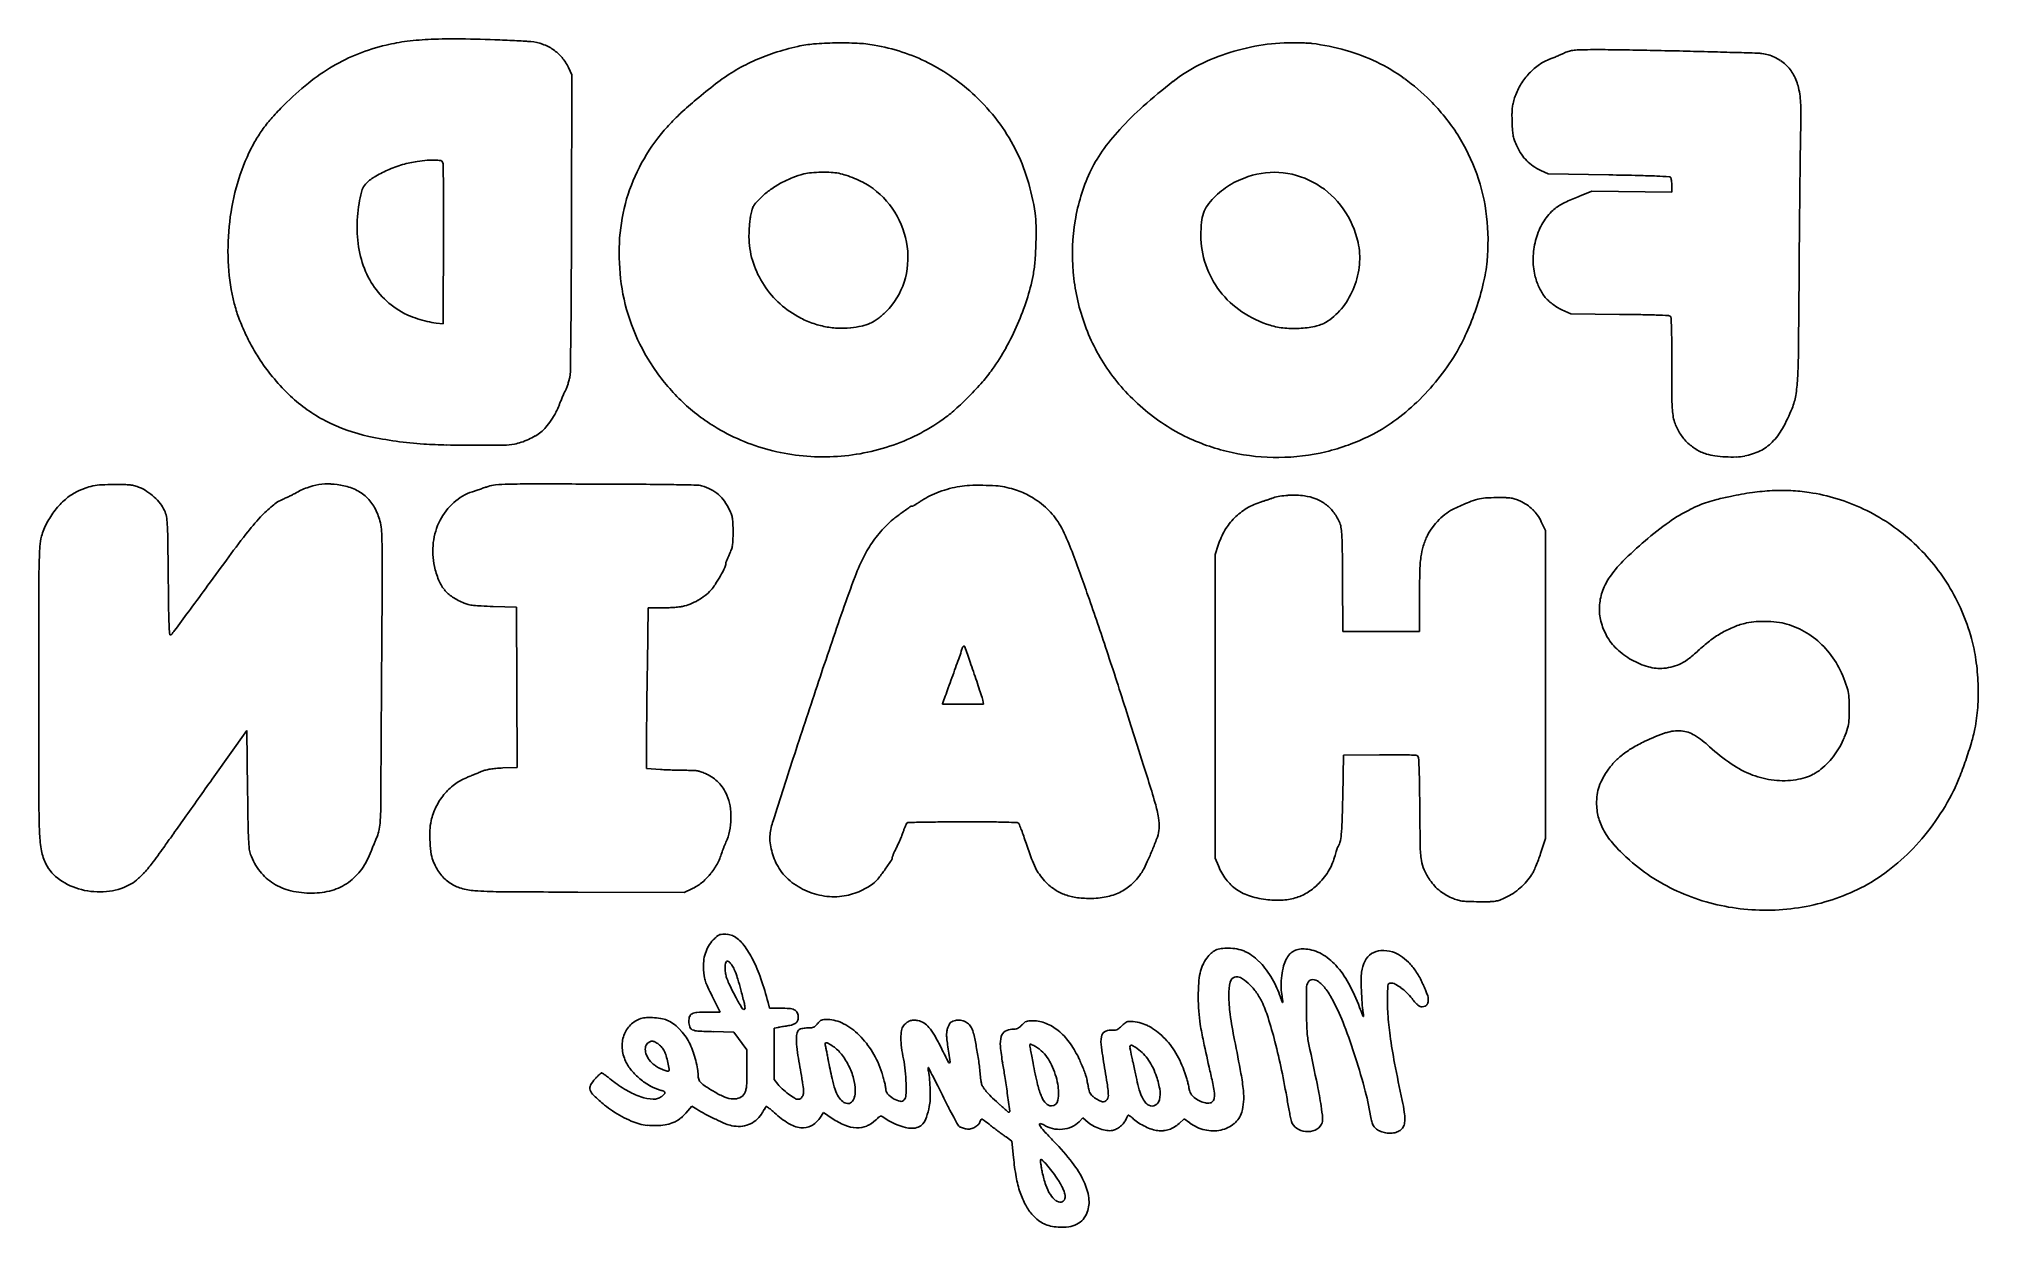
# Model space of a CAD drawing. Header units: millimetres. Extents: x -23.4 to 21.6, y -13.4 to 14.2.
import ezdxf

# ---------------------------------------------------------------- set-up
doc = ezdxf.new("R2010")
doc.units = ezdxf.units.MM

msp = doc.modelspace()

# ---------------------------------------------------------------- linework, layer by layer
for p, q in [((-11.053, 13.396), (-11.135, 13.571)), ((-11.062, 9.976), (-11.053, 13.396)), ((11.444, 11.178), (11.618, 11.097)), ((11.618, 11.097), (13.028, 11.073)), ((14.486, 10.825), (14.486, 10.676)), ((12.63, 10.697), (12.385, 10.596)), ((14.486, 10.676), (12.63, 10.697)), ((-14.039, 8.648), (-14.044, 7.612)), ((11.935, 7.94), (12.139, 7.844)), ((12.139, 7.844), (13.274, 7.834)), ((-14.044, 7.612), (-14.205, 7.632)), ((11.557, 2.814), (11.456, 3.018)), ((11.557, -4.335), (11.557, 2.814)), ((3.955, 2.475), (3.887, 2.26)), ((3.887, 2.26), (3.887, -4.795)), ((6.851, 0.466), (6.842, 1.67)), ((-12.878, 1.051), (-12.341, 1.033)), ((-12.341, 1.033), (-12.326, -2.686)), ((-9.299, -0.276), (-9.279, 1.018)), ((-9.279, 1.018), (-8.963, 1.018)), ((8.627, 1.271), (8.627, 0.466)), ((8.627, 0.466), (6.851, 0.466)), ((-1.492, -1.222), (-1.97, -1.222)), ((-1.513, -1.126), (-1.492, -1.222)), ((1.927, -1.715), (1.8, -1.314)), ((2.073, -2.173), (1.927, -1.715)), ((-19.367, -2.907), (-18.6, -1.83)), ((-18.6, -1.83), (-18.583, -3.205)), ((-9.32, -2.715), (-9.32, -2.142)), ((2.214, -2.618), (2.073, -2.173)), ((-12.326, -2.686), (-12.656, -2.7)), ((2.326, -2.97), (2.214, -2.618)), ((6.846, -3.354), (6.863, -2.403)), ((6.863, -2.403), (7.703, -2.394)), ((-8.993, -2.735), (-9.32, -2.715)), ((11.44, -4.688), (11.557, -4.335)), ((3.887, -4.795), (3.959, -4.973)), ((-10.915, -5.584), (-8.445, -5.593)), ((-8.445, -5.593), (-8.268, -5.51)), ((-7.794, -8.003), (-7.609, -8.369)), ((-7.609, -8.369), (-7.917, -8.369)), ((-6.464, -8.277), (-6.497, -8.147)), ((-6.212, -8.278), (-6.464, -8.277)), ((-7.771, -8.824), (-7.291, -8.834)), ((-7.291, -8.834), (-6.989, -9.244)), ((-6.359, -8.742), (-6.267, -8.725)), ((-6.357, -9.937), (-6.359, -8.742)), ((-6.989, -9.244), (-6.989, -9.704)), ((-6.272, -10.043), (-6.357, -9.937)), ((-8.409, -10.717), (-8.265, -10.554)), ((-8.265, -10.554), (-8.151, -10.626)), ((-5.299, -10.836), (-5.207, -10.703)), ((-5.207, -10.703), (-5.007, -10.839)), ((0.727, -10.916), (0.813, -10.826)), ((0.813, -10.826), (0.938, -10.934)), ((3.045, -10.956), (3.162, -10.851)), ((3.162, -10.851), (3.292, -10.945)), ((-0.972, -11.27), (-0.836, -11.364)), ((-0.836, -11.364), (-0.799, -11.746))]:
    msp.add_line(p, q)
for centre, radius, start, end in [((-14.292, 9.531), 4.682, 103.2565, 111.5328), ((-14.318, 9.641), 4.57, 97.0133, 103.2565), ((-14.001, 7.063), 7.167, 92.5566, 97.0132), ((-13.811, 2.805), 11.429, 89.1111, 92.5567), ((-14.166, -20.079), 34.316, 87.5933, 89.1112), ((-14.916, -37.927), 52.18, 87.3421, 87.5933), ((-14.478, -28.492), 42.735, 87.0505, 87.3422), ((-14.376, -26.508), 40.748, 86.7915, 87.0505), ((-12.263, 11.179), 3.002, 85.0476, 86.7914), ((-12.095, 13.114), 1.06, 70.0881, 85.0476), ((-12.105, 13.086), 1.089, 55.4344, 70.0881), ((-12.097, 13.098), 1.075, 40.6802, 55.4343), ((-4.413, 7.962), 6.253, 102.8833, 108.0727), ((-5.24, 11.58), 2.542, 94.4812, 102.8834), ((-4.793, 5.867), 8.272, 90.9927, 94.4812), ((-4.792, 5.818), 8.321, 87.4842, 90.9927), ((-4.561, 11.067), 3.067, 80.0941, 87.4843), ((-4.842, 9.457), 4.701, 71.9311, 80.0941), ((5.741, 9.079), 5.068, 98.4287, 107.382), ((5.691, 9.416), 4.728, 88.9958, 98.4287), ((5.643, 6.685), 7.46, 88.1769, 88.9957), ((5.66, 7.207), 6.937, 87.3121, 88.1768), ((5.692, 7.889), 6.255, 86.4854, 87.312), ((6.029, 13.375), 0.758, 82.5761, 86.4853), ((5.395, 8.515), 5.66, 74.3402, 82.576), ((5.763, 9.827), 4.296, 64.2144, 74.3402), ((12.263, 13.396), 0.574, 97.8171, 108.2917), ((12.365, 12.647), 1.33, 91.7901, 97.8172), ((12.847, -2.766), 16.75, 90.8465, 91.7901), ((12.752, 3.633), 10.35, 89.3366, 90.8465), ((11.265, -124.799), 138.791, 89.11041, 89.33661), ((11.155, -131.9), 145.893, 88.85629, 89.11046), ((10.518, -163.798), 177.797, 88.63716, 88.85626), ((-14.223, 9.545), 4.7, 120.4345, 128.8576), ((-14.451, 9.935), 4.249, 111.5328, 120.4346), ((-12.042, 13.145), 1.002, 25.1256, 40.6802), ((-5.042, 9.77), 4.337, 114.5328, 121.2517), ((-4.904, 9.468), 4.669, 108.0727, 114.5328), ((-4.734, 9.788), 4.353, 63.2835, 71.9311), ((-4.748, 9.761), 4.383, 54.6668, 63.2835), ((5.122, 10.409), 3.599, 116.5645, 127.975), ((5.663, 9.327), 4.809, 107.382, 116.5645), ((5.81, 9.924), 4.189, 53.9479, 64.2144), ((12.271, 12.405), 1.501, 126.3419, 138.2144), ((12.012, 12.757), 1.064, 110.981, 126.3419), ((10.372, 17.033), 3.515, 290.981, 292.3425), ((8.933, 20.535), 7.301, 292.3425, 293.1306), ((8.921, 20.563), 7.332, 293.1306, 293.9181), ((10.406, 17.215), 3.67, 293.9181, 295.2398), ((12.394, 12.998), 0.993, 108.2917, 115.2398), ((9.48, -207.452), 221.463, 88.46704, 88.6371), ((11.867, -118.251), 132.23, 88.21682, 88.46708), ((8.351, -231.19), 245.225, 88.10187, 88.21692), ((16.431, 12.607), 1.293, 83.3754, 88.1019), ((16.475, 12.991), 0.907, 73.8196, 83.3753), ((16.46, 12.939), 0.961, 64.6729, 73.8195), ((16.443, 12.903), 1, 55.7139, 64.6729), ((16.391, 12.827), 1.093, 47.3312, 55.7139), ((16.51, 12.956), 0.918, 28.6656, 47.3311), ((-12.683, 7.634), 7.155, 128.8576, 135.0055), ((2.573, -0.085), 16.792, 127.782, 129.7491), ((-4.955, 9.627), 4.505, 121.2516, 127.782), ((-5.017, 9.382), 4.848, 46.6778, 54.6668), ((11.736, 1.936), 14.348, 127.975, 131.5956), ((5.277, 9.191), 5.096, 45.0833, 53.9478), ((12.209, 12.42), 1.442, 149.7436, 162.1752), ((12.34, 12.343), 1.594, 138.2145, 149.7436), ((16.292, 12.836), 1.166, 13.0665, 28.6656), ((15.384, 12.626), 2.098, 2.0045, 13.0665), ((-13.188, 8.139), 6.44, 135.0056, 138.4665), ((-3.137, 6.781), 7.863, 129.7491, 133.2184), ((-4.934, 9.47), 4.728, 37.2015, 46.6778), ((7.034, 7.234), 7.264, 131.5955, 137.6205), ((5.57, 9.485), 4.68, 32.5457, 45.0833), ((12.005, 12.5), 1.229, -185.7926, -179.8315), ((11.619, 12.539), 0.842, 166.6414, 174.2074), ((12.457, 12.34), 1.703, 162.1752, 166.6414), ((9.46, 12.418), 8.026, -2.0739, 2.0045), ((-15.327, 10.033), 3.583, 138.4665, 143.8346), ((-5.652, 9.302), 4.299, 137.3112, 142.4243), ((-4.559, 8.294), 5.786, 133.2184, 137.3112), ((-4.613, 9.713), 4.325, 27.0709, 37.2015), ((17.052, 12.515), 6.277, -179.8315, -178.051), ((17.492, 12.53), 6.717, -178.051, -176.2884), ((-15.029, 9.907), 3.902, 149.5842, 154.5042), ((-15.66, 10.277), 3.17, 143.8345, 149.5842), ((-5.584, 9.25), 4.385, 142.4243, 154.3657), ((5.537, 8.599), 5.238, 137.6205, 144.7627), ((5.772, 9.614), 4.44, 19.5033, 32.5457), ((11.689, 12.153), 0.901, -176.2884, -168.5365), ((11.439, 12.102), 0.646, -168.5365, -158.8695), ((12.934, 12.68), 2.249, -158.8695, -155.0505), ((12.105, 12.295), 1.334, -155.0505, -146.1443), ((434.301, 6.16), 416.866, 539.22476, 539.33889), ((31.948, 11.604), 14.477, 537.9262, 539.2247), ((-14.368, 9.592), 4.634, 154.5042, 165.2464), ((-14.13, 8.438), 2.998, 466.5785, 473.6965), ((-14.307, 9.034), 2.376, 458.1055, 466.5784), ((-14.063, 7.316), 4.111, 454.8774, 458.1055), ((-14.277, 9.83), 1.588, 448.3109, 454.8775), ((-14.261, 10.385), 1.032, 440.9656, 448.311), ((-14.108, 11.348), 0.0576, 380.9936, 440.9657), ((-14.252, 11.293), 0.212, 360.4689, 380.9936), ((-261.491, 9.269), 247.459, 360.32153, 360.46889), ((-4.686, 9.676), 4.407, 17.0413, 27.0709), ((3.788, 9.835), 3.097, 144.7627, 155.351), ((11.844, 12.12), 1.021, -146.1444, -135.2558), ((11.833, 12.109), 1.005, -135.2559, -124.2743), ((11.972, 12.313), 1.252, -124.2743, -114.9611), ((-15.618, 10.641), 0.315, 496.8195, 523.418), ((-15.139, 10.192), 0.972, 481.0784, 496.8196), ((-14.257, 8.728), 2.68, 473.6965, 481.0785), ((-5.736, 9.323), 4.217, 154.3657, 166.6635), ((-4.984, 8.673), 2.522, 478.5931, 485.2723), ((-4.978, 8.661), 2.536, 471.9287, 478.593), ((-5.274, 9.398), 1.742, 463.0973, 471.9286), ((-5.367, 9.797), 1.332, 455.2196, 463.0972), ((-5.197, 7.933), 3.203, 451.13, 455.2195), ((-5.197, 7.951), 3.186, 447.0422, 451.1299), ((-5.096, 9.911), 1.223, 438.6897, 447.0422), ((-5.131, 9.737), 1.4, 431.5751, 438.6896), ((-5.615, 8.284), 2.932, 427.4816, 431.5751), ((-5.618, 8.276), 2.941, 423.3908, 427.4817), ((-4.948, 9.614), 1.444, 416.4253, 423.3908), ((-5.266, 9.135), 2.02, 392.0981, 416.4253), ((-5.38, 9.463), 5.133, 8.0948, 17.0413), ((4.954, 9.3), 4.379, 155.351, 170.6695), ((5.179, 9.274), 1.833, 481.6166, 488.8015), ((5.206, 9.231), 1.884, 474.5371, 481.6166), ((5.404, 8.798), 2.359, 468.5563, 474.5371), ((5.254, 9.244), 1.889, 443.5759, 468.5563), ((5.249, 9.202), 1.931, 419.0003, 443.5759), ((5.204, 9.126), 2.019, 395.0481, 419.0002), ((5.715, 9.594), 4.501, 6.5551, 19.5033), ((10.624, -129.279), 140.373, 448.7355, 449.01877), ((13.288, -8.575), 19.639, 447.5266, 448.7355), ((12.939, -16.653), 27.724, 446.9261, 447.5266), ((14.423, 10.987), 0.0449, 392.4244, 446.926), ((14.404, 10.974), 0.0685, 371.2387, 392.4244), ((13.758, 10.846), 0.727, 367.4962, 371.2386), ((13.664, 10.833), 0.822, 363.5543, 367.4961), ((13.474, 10.821), 1.012, 360.1816, 363.5543), ((396.648, 6.594), 379.211, 539.33887, 539.48853), ((-13.325, 9.317), 5.713, 165.2464, 174.4283), ((-12.933, 9.885), 3.106, 528.9426, 534.5432), ((-13.363, 9.969), 2.669, 523.418, 528.9426), ((-117.015, 10.08), 102.981, 359.86298, 360.32158), ((-6.444, 10.119), 0.454, 496.4795, 508.7636), ((-3.256, 7.092), 4.85, 494.3181, 496.4795), ((-5.469, 9.359), 1.683, 485.2723, 494.3181), ((4.287, 9.953), 0.712, 504.9358, 520.9511), ((4.855, 9.554), 1.407, 495.3128, 504.9358), ((5.34, 9.074), 2.089, 488.8014, 495.3128), ((12.354, 9.588), 0.911, 118.5434, 127.1099), ((12.89, 8.602), 2.033, 113.3896, 118.5435), ((19.374, -6.388), 18.366, 112.3681, 113.3896), ((-12.542, 9.848), 3.499, 534.5432, 539.6657), ((-500.954, 11.264), 489.894, -0.31316, -0.15067), ((-5.574, 9.284), 4.382, 166.6635, 178.7099), ((-3.325, 9.612), 3.617, 533.1936, 535.3245), ((-5.632, 9.887), 1.293, 528.6027, 533.1935), ((-5.201, 9.8), 1.733, 524.1215, 528.6026), ((-6.551, 10.185), 0.328, 508.7636, 524.1215), ((-5.252, 9.143), 2.003, 367.618, 392.0981), ((-2.659, 9.85), 2.384, 0.8794, 8.0949), ((5.355, 9.234), 4.786, -189.3305, -174.9998), ((6.811, 9.669), 3.258, 534.664, 539.9961), ((4.479, 9.887), 0.916, 520.9511, 534.6639), ((5.074, 9.035), 2.178, 372.419, 395.048), ((5.261, 9.542), 4.958, -5.487, 6.5551), ((12.942, 9.125), 1.673, 151.5377, 165.3501), ((12.585, 9.318), 1.267, 134.5271, 151.5376), ((12.471, 9.434), 1.104, 127.1099, 134.5271), ((547.5, 5.247), 530.069, 539.48848, 539.6049), ((-13.284, 9.313), 5.754, -185.5717, -176.4209), ((-13.157, 9.852), 2.884, 539.6657, 552.1071), ((-438.124, 10.848), 424.091, 359.70277, 359.86297), ((-4.428, 9.653), 2.513, 537.4316, 540.332), ((-4.961, 9.65), 1.98, 180.3321, 196.4117), ((-3.093, 9.593), 3.849, 535.3245, 537.4316), ((-9.186, 9.75), 8.912, -4.5453, -1.8253), ((-9.19, 9.75), 8.916, -1.8253, 0.8794), ((5.685, 9.669), 2.133, 539.9962, 558.7074), ((5.583, 9.147), 1.657, 354.6104, 372.4189), ((13.019, 9.104), 1.753, 165.3501, 178.8428), ((-13.85, 9.703), 2.175, 192.107, 207.477), ((-4.787, 9.267), 5.169, -181.2901, -170.6471), ((-4.768, 9.707), 2.181, 196.4118, 211.3658), ((-5.139, 9.159), 1.889, 342.3002, 367.618), ((-2.921, 9.252), 2.627, -11.2994, -4.5453), ((6.411, 9.431), 3.803, -13.417, -5.487), ((12.844, 9.108), 1.578, -181.1573, -166.5589), ((-14.227, 9.254), 4.809, -176.4209, -165.9531), ((-14.008, 9.621), 1.997, 207.477, 223.5867), ((-223.443, 9.747), 212.379, -0.61652, -0.31308), ((-4.721, 9.735), 2.235, 211.3658, 226.1272), ((-4.942, 9.096), 1.683, 314.696, 342.3003), ((-5.449, 9.757), 5.205, -17.7167, -11.2994), ((5.409, 9.239), 4.84, -174.9998, -160.7529), ((5.662, 9.661), 2.108, 198.7074, 217.581), ((5.292, 9.175), 1.95, 338.8459, 354.6104), ((12.893, 9.12), 1.629, -166.5589, -156.482), ((-641.286, 13.445), 658.745, -0.559664, -0.395111), ((-13.958, 9.668), 2.066, 223.5868, 239.2955), ((-5.427, 9.161), 4.521, -170.647, -158.1901), ((-4.745, 9.711), 2.201, 226.1272, 241.0593), ((-6.253, 10.014), 6.049, -23.4501, -17.7167), ((5.731, 9.714), 2.195, 217.5809, 236.0394), ((5.343, 9.155), 1.895, 322.8494, 338.8458), ((3.858, 10.04), 6.427, -18.7695, -13.417), ((12.319, 8.87), 1.002, -156.482, -141.9856), ((12.276, 8.836), 0.947, -141.9856, -127.0147), ((-15.95, 8.823), 3.033, -165.9532, -159.6932), ((-14.051, 9.526), 5.058, -159.6932, -155.4249), ((-14.369, 8.976), 1.261, 239.2956, 247.6333), ((-13.765, 10.445), 2.849, 247.6333, 252.1667), ((-13.718, 10.591), 3.003, 252.1666, 256.6306), ((-13.955, 9.592), 1.976, 256.6305, 262.7386), ((-4.679, 9.831), 2.338, 241.0593, 249.129), ((-4.525, 8.503), 0.96, 294.7383, 307.1728), ((-5.081, 9.236), 1.88, 307.1728, 314.696), ((5.89, 9.95), 2.48, 236.0394, 252.8824), ((6.061, 8.329), 0.785, 283.221, 303.4016), ((5.689, 8.893), 1.46, 303.4016, 322.8494), ((3.696, 10.095), 6.598, -24.0683, -18.7696), ((12.501, 9.135), 1.322, -127.0148, -115.3508), ((12.727, -55.789), 63.625, 449.06327, 449.50789), ((13.466, -10.605), 18.435, 447.9451, 449.0633), ((12.863, -27.426), 35.267, 447.4894, 447.945), ((14.404, 7.74), 0.067, 410.3099, 447.4893), ((14.41, 7.747), 0.0588, 363.1616, 410.3098), ((4.246, 7.185), 10.238, 361.9458, 363.1616), ((-13.861, 9.612), 5.267, -155.4249, -151.2251), ((-528.035, 13.024), 516.988, -0.7203, -0.61648), ((-5.209, 9.249), 4.756, -158.1901, -146.1969), ((-4.773, 9.584), 2.074, 249.129, 257.9573), ((-4.787, 9.517), 2.006, 257.9574, 266.9411), ((-4.787, 9.518), 2.008, 266.9412, 275.9201), ((-4.808, 9.719), 2.209, 275.9201, 282.6367), ((-4.544, 8.544), 1.005, 282.6366, 294.7384), ((-6.334, 10.049), 6.137, -29.1437, -23.4502), ((5.183, 9.16), 4.601, -160.753, -145.953), ((5.643, 9.148), 1.64, 252.8824, 265.0127), ((5.713, 9.953), 2.448, 265.0127, 273.9955), ((5.728, 9.747), 2.242, 273.9956, 283.221), ((5.562, 9.262), 4.555, -31.0629, -24.0683), ((2.894, 7.139), 11.591, 360.3418, 361.9458), ((-80.128, 6.644), 94.614, 360.00004, 360.34176), ((-14.996, 8.989), 3.972, -151.2252, -146.0362), ((-14.153, 9.557), 4.989, -146.0363, -133.4759), ((-5.878, 9.795), 5.616, -35.2293, -29.1437), ((4.934, 9.64), 5.288, -38.788, -31.0629), ((0.951, 7.171), 16.478, -2.9067, -0.5597), ((-12.837, 6.769), 1.78, -17.9025, -14.9318), ((-11.981, 6.541), 0.894, -14.9319, -9.9578), ((-11.951, 6.536), 0.864, -9.9578, -0.7203), ((-5.21, 9.248), 4.755, -146.197, -134.2029), ((-4.153, 8.577), 3.504, -41.301, -35.2293), ((5.069, 9.082), 4.463, -145.953, -138.031), ((4.797, 9.75), 5.464, -46.3263, -38.788), ((162.227, 6.644), 147.741, -180.00001, -179.7337), ((14.186, 6.499), 3.225, -9.7519, -2.9067), ((-15.168, 8.486), 3.513, -133.4758, -117.1399), ((-6.16, 3.733), 5.558, 516.9976, 518.0108), ((-6.265, 3.777), 5.445, 515.9805, 516.9976), ((-9.029, 5.009), 2.418, 514.1147, 515.9805), ((-12, 6.45), 0.884, -25.8853, -20.8738), ((-12.835, 6.769), 1.778, -20.8739, -17.9025), ((-7.258, 11.299), 7.633, -48.0433, -44.6715), ((-7.305, 11.346), 7.7, -44.6715, -41.3011), ((5.408, 9.388), 4.92, -138.031, -130.6671), ((21.109, 5.988), 6.621, -179.7337, -177.1952), ((15.928, 6.2), 1.458, -22.1464, -9.7519), ((-13.319, 6.576), 2.15, -33.9598, -28.2328), ((-12.668, 6.227), 1.412, -28.2328, -20.384), ((-8.527, 4.688), 3.006, 518.0107, 519.6159), ((-5.375, 9.078), 4.518, -134.2029, -121.7399), ((-4.245, 7.948), 3.127, -54.611, -48.0433), ((5.403, 9.382), 4.912, -130.6672, -123.2973), ((5.004, 9.533), 5.164, -54.0725, -46.3263), ((16.202, 5.748), 1.708, -177.1952, -171.1423), ((15.463, 5.633), 0.96, -171.1424, -161.8262), ((13.306, 7.267), 4.289, -29.1134, -22.1464), ((-14.899, 9.011), 4.103, -117.1398, -102.2234), ((-13.935, 13.462), 8.657, -102.2234, -93.6891), ((-12.787, 6.537), 1.764, -65.7233, -59.9354), ((-12.448, 5.951), 1.088, -59.9353, -51.6203), ((-12.257, 5.71), 0.78, -51.6203, -39.786), ((-13.206, 6.501), 2.015, -39.786, -33.9598), ((-5.277, 9.236), 4.704, -121.7399, -104.6827), ((-5.132, 9.196), 4.658, -71.7854, -54.611), ((5.137, 8.976), 4.427, -123.2973, -115.33), ((5.3, 9.32), 4.807, -115.33, -102.3053), ((5.345, 9.303), 4.789, -76.6255, -63.5661), ((5.724, 8.539), 3.936, -63.5662, -54.0725), ((15.659, 5.697), 1.167, -161.8262, -148.3116), ((15.675, 5.707), 1.185, -148.3115, -134.9545), ((15.795, 5.881), 1.44, -44.8364, -29.1134), ((-13.685, 17.337), 12.54, -93.6891, -91.2468), ((-13.275, 36.145), 31.352, -91.2468, -90.015), ((-13.272, 48.988), 44.195, -90.0149, -89.1754), ((-12.657, 6.251), 1.454, -89.1754, -79.2616), ((-12.609, 5.998), 1.196, -79.2616, -71.4797), ((-12.797, 6.559), 1.789, -71.4796, -65.7233), ((-5.217, 9.466), 4.941, -104.6826, -88.2445), ((-5.217, 9.454), 4.93, -88.2445, -71.7854), ((5.32, 9.412), 4.901, -102.3053, -89.4683), ((5.32, 9.408), 4.897, -89.4683, -76.6255), ((15.656, 5.688), 1.158, -134.9544, -121.4366), ((15.601, 5.598), 1.053, -121.4366, -106.9217), ((15.657, 5.783), 1.247, -106.9216, -97.7681), ((15.889, 7.484), 2.963, -97.768, -92.9754), ((15.889, 7.479), 2.958, -92.9753, -88.1824), ((15.944, 5.737), 1.216, -88.1824, -78.8699), ((15.9, 5.962), 1.444, -78.8699, -63.9209), ((16.077, 5.601), 1.043, -63.921, -44.8363), ((-22.027, 2.643), 1.191, 116.4191, 131.2805), ((-21.586, 1.756), 2.182, 110.6297, 116.419), ((-21.95, 2.722), 1.15, 101.2778, 110.6296), ((-21.885, 2.395), 1.483, 93.2784, 101.2778), ((-21.665, -1.442), 5.326, 90.1899, 93.2785), ((-21.646, -7.183), 11.066, 88.9643, 90.1899), ((-21.471, 2.495), 1.387, 83.3053, 88.9642), ((-21.391, 3.175), 0.702, 74.5802, 83.3053), ((-21.485, 2.834), 1.056, 68.1534, 74.5803), ((-21.442, 2.941), 0.941, 56.2553, 68.1534), ((-21.687, 2.574), 1.382, 47.3353, 56.2554), ((-20.137, 8.933), 5.891, 294.7128, 295.5873), ((-19.862, 8.36), 5.255, 295.5873, 296.4431), ((-17.875, 4.365), 0.793, 296.443, 299.9007), ((-16.524, 2.016), 1.917, 110.7365, 119.9007), ((-16.719, 2.53), 1.366, 98.9248, 110.7365), ((-16.721, 2.539), 1.358, 87.0729, 98.9249), ((-16.747, 2.026), 1.871, 77.7536, 87.073), ((-16.609, 2.659), 1.224, 62.5566, 77.7537), ((-16.502, 2.866), 0.991, 44.7516, 62.5567), ((-12.99, 2.566), 1.208, 107.9113, 131.8382), ((-16.828, 14.443), 11.273, 287.9113, 288.3704), ((-19.854, 23.554), 20.874, 288.3704, 288.6598), ((-19.716, 23.146), 20.443, 288.6598, 288.9504), ((-16.017, 12.373), 9.053, 288.9505, 289.4847), ((-12.772, 3.202), 0.675, 94.6077, 109.4846), ((-12.419, -1.176), 5.068, 91.242, 94.6077), ((-12.011, -20.023), 23.919, 89.9345, 91.242), ((-12.991, -877.247), 881.144, 89.837554, 89.934499), ((-11.379, -308.788), 312.682, 89.64047, 89.83756), ((-9.85, -65.125), 69.014, 89.03572, 89.64053), ((-10.164, -83.816), 87.708, 88.68583, 89.03579), ((-8.163, 3.427), 0.442, 73.8535, 88.6859), ((-8.388, 2.65), 1.252, 63.2453, 73.8535), ((-8.209, 3.004), 0.854, 49.1194, 63.2453), ((-8.218, 2.995), 0.867, 35.1159, 49.1194), ((-2.104, 2.291), 1.473, 115.7084, 123.8483), ((-1.64, 1.327), 2.542, 110.2993, 115.7084), ((-1.571, 1.139), 2.743, 105.0613, 110.2993), ((-1.668, 1.5), 2.369, 99.2158, 105.0612), ((-1.745, 1.977), 1.886, 92.2494, 99.2158), ((-1.583, -2.152), 6.018, 89.3154, 92.2494), ((-1.584, -2.189), 6.054, 86.4496, 89.3154), ((-1.291, 2.526), 1.331, 77.627, 86.4496), ((-1.71, 0.617), 3.285, 73.8598, 77.627), ((-1.293, 2.057), 1.786, 67.9138, 73.8597), ((-1.236, 2.197), 1.635, 61.6613, 67.9137), ((-1.56, 1.598), 2.316, 56.8452, 61.6612), ((5.507, 2.813), 0.807, 98.9341, 109.5228), ((5.697, 1.603), 2.032, 93.6199, 98.9341), ((5.709, 1.41), 2.226, 88.4562, 93.6199), ((5.723, 1.933), 1.702, 82.1417, 88.4561), ((5.795, 2.45), 1.18, 69.0124, 82.1417), ((18.398, -8.454), 12.327, 101.9219, 103.4377), ((17.452, -3.972), 7.747, 98.1237, 101.9219), ((17.065, -1.261), 5.008, 92.8573, 98.1237), ((17.034, -0.639), 4.386, 87.2016, 92.8574), ((17.037, -0.57), 4.316, 81.478, 87.2016), ((17.012, -0.738), 4.486, 64.5364, 81.4781), ((-21.503, 2.065), 1.972, 141.7436, 152.0408), ((-21.558, 2.108), 1.903, 131.2804, 141.7436), ((-21.655, 2.61), 1.334, 38.2875, 47.3353), ((-21.194, 2.973), 0.747, 24.3203, 38.2875), ((-21.074, 3.028), 0.615, 10.6794, 24.3203), ((-16.108, 1.106), 2.97, 129.6958, 137.0583), ((-17.327, 2.574), 1.062, 113.8383, 129.6958), ((-20.137, 8.933), 5.891, 293.8382, 294.7128), ((-16.526, 2.841), 1.025, 27.2871, 44.7516), ((-16.848, 2.675), 1.387, 13.3654, 27.2872), ((-12.848, 2.408), 1.42, 131.8382, 153.0293), ((-8.593, 2.731), 1.325, 24.9252, 35.116), ((-8.395, 2.823), 1.108, 19.0129, 24.9252), ((-7.861, 3.007), 0.543, 8.9342, 19.0129), ((-0.073, -1.375), 5.674, 125.9714, 128.4683), ((3.27, -5.981), 11.365, 124.7166, 125.9714), ((-3.141, 3.273), 0.108, 90, 124.7166), ((-3.141, 3.403), 0.0225, 270.0001, 301.2206), ((-7.183, 10.071), 7.821, 301.2205, 301.7261), ((-4.966, 6.485), 3.604, 301.7261, 303.0091), ((-6.463, 8.79), 6.353, 303.0091, 303.8484), ((-1.416, 1.818), 2.053, 50.2108, 56.8451), ((-1.189, 2.09), 1.698, 42.563, 50.2108), ((-1.156, 2.121), 1.654, 34.8063, 42.563), ((5.355, 2.087), 1.445, 120.6129, 135.0531), ((5.442, 1.94), 1.616, 107.3337, 120.6129), ((2.879, 10.152), 6.986, 287.3337, 287.9161), ((1.449, 14.575), 11.635, 287.9161, 288.3135), ((1.608, 14.095), 11.129, 288.3135, 288.7141), ((3.785, 7.669), 4.345, 288.7141, 289.5227), ((5.879, 2.669), 0.946, 53.5144, 69.0124), ((5.88, 2.671), 0.944, 37.9944, 53.5143), ((5.703, 2.532), 1.169, 24.7745, 37.9944), ((10.209, 1.939), 1.593, 126.4777, 134.897), ((9.85, 2.425), 0.989, 114.4437, 126.4776), ((14.841, -8.556), 13.051, 112.8069, 114.4437), ((10.341, 2.147), 1.441, 104.5312, 112.8069), ((10.228, 2.582), 0.991, 93.8803, 104.5313), ((10.421, -0.273), 3.852, 90, 93.8804), ((10.421, -5.423), 9.003, 88.6221, 90), ((10.614, 2.601), 0.976, 81.5674, 88.6222), ((10.681, 3.051), 0.521, 70.9302, 81.5674), ((10.49, 2.499), 1.106, 64.8717, 70.9301), ((10.373, 2.249), 1.382, 57.0329, 64.8716), ((10.657, 2.687), 0.859, 45.8444, 57.033), ((10.67, 2.7), 0.841, 34.5176, 45.8444), ((10.315, 2.456), 1.272, 26.2101, 34.5175), ((16.386, 0.284), 3.36, 116.2089, 125.7177), ((17.176, -1.321), 5.149, 113.4035, 116.2088), ((15.986, 1.427), 2.154, 108.0239, 113.4035), ((16.178, 0.837), 2.774, 103.4377, 108.0239), ((16.944, -0.881), 4.645, 48.0295, 64.5364), ((-21.95, 2.302), 1.466, 152.0408, 164.8996), ((-21.834, 2.884), 1.389, 3.2579, 10.6793), ((-27.838, 2.543), 7.403, 0.7941, 3.258), ((0.858, -12.408), 24.67, 142.1468, 143.9021), ((-13.972, -0.882), 5.888, 137.0584, 142.1468), ((-16.571, 2.741), 1.102, 2.5929, 13.3653), ((-26.832, 2.277), 11.373, 0.6513, 2.5929), ((-12.734, 2.35), 1.548, 153.0292, 173.2329), ((-8.24, 2.947), 0.926, 1.7858, 8.9343), ((-14.008, 2.767), 6.697, 0.1248, 1.7858), ((-14.316, 2.767), 7.005, -1.5006, 0.1248), ((-1.615, 0.829), 2.998, 135, 143.4878), ((-2.633, 1.848), 1.558, 128.4683, 135), ((-1.295, 2.024), 1.824, 27.5976, 34.8062), ((-3.447, 0.899), 4.251, 20.4855, 27.5975), ((5.548, 1.97), 1.671, 149.4281, 162.397), ((5.364, 2.079), 1.457, 135.0532, 149.4281), ((6.276, 2.797), 0.538, 10.6062, 24.7745), ((5.522, 2.656), 1.304, 3.3003, 10.6062), ((0.536, 2.368), 6.299, 0.6639, 3.3003), ((9.875, 2.18), 1.182, 143.2146, 153.8452), ((10.242, 1.906), 1.64, 134.897, 143.2146), ((19.512, -4.064), 8.715, 125.7177, 130.3853), ((-14.978, 1.884), 8.446, 176.2157, 178.975), ((-22.16, 2.359), 1.249, 164.8996, 176.2157), ((-343.857, -1.838), 323.452, 0.63163, 0.79412), ((-54.784, 1.959), 39.327, -0.3224, 0.6512), ((-12.632, 2.338), 1.65, -186.7671, -167.5094), ((-4.854, 1.074), 2.805, 514.9009, 516.5046), ((-8.601, 2.829), 1.332, -25.0991, -19.8499), ((-7.832, 2.552), 0.515, -19.8498, -9.1788), ((-8.164, 2.606), 0.85, -9.1787, -1.5005), ((-1.858, 1.009), 2.695, 143.4878, 152.6807), ((-57.398, -19.257), 61.845, 19.47946, 20.48557), ((-206.467, -0.031), 213.316, 0.45678, 0.66397), ((10.169, 2.005), 1.52, 162.8, 172.5465), ((10.342, 1.951), 1.702, 153.8453, 162.7999), ((19.456, -3.998), 8.629, 130.3853, 135.0206), ((16.903, -0.927), 4.706, 31.6385, 48.0294), ((21.662, 1.228), 45.093, 178.975, 179.941), ((-284.101, 195.372), 327.997, 323.75769, 323.90207), ((-12.257, 2.421), 2.035, -167.5093, -158.2979), ((-11.501, 3.94), 4.466, -29.2303, -26.3824), ((-7.687, 2.049), 0.209, -26.3824, 0), ((-7.413, 2.049), 0.0659, 520.2388, 540), ((-5.48, 1.354), 2.12, 518.6305, 520.2389), ((-5.66, 1.425), 1.926, 516.5047, 518.6305), ((0.098, -0.001), 4.897, 152.6806, 159.0714), ((33.607, 1.255), 24.979, 178.6129, 179.9621), ((11.883, 1.781), 3.249, 172.5465, 178.6129), ((15.174, 0.28), 2.576, 135.0207, 146.4252), ((290.037, 5.15), 310.481, 180.63156, 180.78923), ((-131.887, 83.796), 139.269, 323.48372, 323.75759), ((-809.051, 6.203), 793.607, -0.431948, -0.322398), ((-13.328, 1.995), 0.882, -158.2979, -141.0946), ((-13.371, 1.96), 0.827, -141.0945, -123.2043), ((-8.608, 2.136), 1.055, -52.1454, -42.0745), ((-8.614, 2.142), 1.063, -42.0744, -32.9684), ((-10.67, 3.475), 3.513, -32.9684, -29.2303), ((19.84, -7.551), 26.034, 159.0714, 160.9254), ((-64.599, -21.804), 69.483, 18.38218, 19.4795), ((14.001, 0.997), 1.195, 161.0943, 177.596), ((14.193, 0.931), 1.399, 146.4253, 161.0942), ((16.88, -0.941), 4.733, 15.3174, 31.6385), ((2175.696, -0.993), 2199.127, -180.059077, -179.999947), ((-184.763, 122.946), 205.061, 323.33398, 323.48364), ((-12.926, 2.64), 1.639, -123.2043, -112.4829), ((-13.349, 1.619), 0.534, -112.4829, -101.7682), ((-13.19, 2.383), 1.315, -101.7682, -96.3028), ((-13.014, 3.975), 2.916, -96.3028, -92.8167), ((-12.338, 17.715), 16.673, -92.8167, -91.8574), ((-8.963, 4.55), 3.532, -90, -87.846), ((-8.986, 5.151), 4.133, -87.846, -85.9315), ((-8.955, 4.712), 3.694, -85.9315, -84.0029), ((-8.656, 1.869), 0.834, -84.003, -78.183), ((-8.706, 2.106), 1.077, -78.183, -68.2564), ((-8.834, 2.429), 1.424, -68.2564, -60.2076), ((-8.832, 2.424), 1.419, -60.2075, -52.1454), ((164.603, -57.608), 179.207, 160.92541, 161.48324), ((14.006, 0.997), 1.201, -182.404, -165.9415), ((-11.45, 0.997), 8.965, 180.7892, 182.8264), ((-18.845, 0.632), 1.561, 182.8264, 188.4547), ((-21.483, 1.391), 1.503, 318.4092, 323.334), ((14.221, 1.051), 1.422, -165.9416, -151.4419), ((16.761, -1.49), 2.227, 471.6776, 479.4997), ((16.664, -1.246), 1.964, 463.082, 471.6776), ((16.531, -0.671), 1.374, 453.4622, 463.082), ((16.603, -1.874), 2.579, 447.459, 453.4622), ((16.602, -1.894), 2.599, 441.4701, 447.4589), ((16.771, -0.768), 1.461, 432.2504, 441.47), ((16.654, -1.133), 1.844, 416.5562, 432.2504), ((-20.372, 0.405), 0.0174, 188.4546, 318.4093), ((1553.578, -11.607), 1569.089, 539.5681, 539.606144), ((-47.697, 15.776), 48.33, -19.2591, -19.0375), ((-2.467, 0.169), 0.483, -19.0375, -13.1279), ((-1.804, 0.014), 0.197, 518.8407, 526.8721), ((-1.866, 0.038), 0.132, 507.9594, 518.8406), ((-1.903, 0.061), 0.0878, 495.0089, 507.9595), ((-1.953, 0.112), 0.0163, 450, 495.0087), ((-1.953, 0.058), 0.07, 441.4745, 450), ((-1.949, 0.087), 0.0406, 428.6608, 441.4745), ((-1.943, 0.103), 0.0236, 411.8589, 428.6608), ((-1.931, 0.118), 0.00516, 359.9999, 411.8589), ((-1.9, 0.118), 0.0259, -180, -161.3173), ((440.571, 149.738), 467.11, -161.31722, -161.29567), ((-103.292, -34.662), 110.256, 17.60575, 18.38222), ((14.039, 0.952), 1.215, -151.442, -133.1251), ((14.454, 1.395), 1.822, -133.1251, -119.6082), ((12.312, 3.098), 4.15, -51.516, -47.2406), ((17.411, -2.416), 3.36, 486.8572, 492.7594), ((16.898, -1.731), 2.504, 479.4997, 486.8572), ((16.554, -1.284), 2.026, 401.9306, 416.5562), ((16.438, -1.389), 2.182, 387.8743, 401.9306), ((17.576, -0.75), 4.012, 7.9927, 15.3174), ((208.74, -3.703), 218.066, 539.0994, 539.24057), ((-49.867, 16.675), 50.676, -19.9408, -19.6594), ((-31.954, 10.276), 31.654, -19.6595, -19.2591), ((51.456, 17.997), 56.298, -161.2956, -161.0955), ((100.171, 34.68), 107.79, -161.09554, -160.97247), ((14.421, 1.336), 1.754, -119.6083, -105.856), ((14.21, 0.594), 0.983, -105.856, -84.6351), ((14.174, 0.973), 1.364, -84.6351, -75.2848), ((14.298, 0.502), 0.876, -75.2848, -62.2606), ((14.146, 0.792), 1.204, -62.2606, -51.5159), ((16.136, -1.549), 2.524, 375.27, 387.8743), ((16.15, -0.95), 5.451, 2.1721, 7.9927), ((1382.589, -10.431), 1398.096, 539.606184, 539.647667), ((221.08, -3.867), 230.408, 539.24051, 539.37595), ((173.456, -60.573), 188.543, 161.48324, 162.02022), ((92.97, -35.272), 101.314, 520.13069, 520.2478), ((181.953, -67.43), 195.93, 520.05922, 520.13072), ((-34.215, -11.665), 34.362, 378.6312, 379.0275), ((-23.881, -8.181), 23.457, 378.1037, 378.6312), ((-28.111, -9.564), 27.907, 377.732, 378.1037), ((17.748, -1.109), 0.853, 363.3763, 375.27), ((16.22, -0.948), 5.381, -3.6805, 2.1721), ((1283.054, -0.994), 1306.485, -179.999972, -179.890652), ((-2.425, -1.215), 0.0225, 520.2568, 536.0561), ((-2.444, -1.214), 0.00294, 536.0557, 629.0211), ((1149.548, -414.668), 1223.944, 520.247823, 520.256532), ((-0.147, 133.23), 134.467, 269.02121, 269.07965), ((-2.061, 14.122), 15.343, 269.0797, 269.6554), ((-1.97, 29.236), 30.457, 269.6553, 270), ((-2.187, -1.274), 0.69, 372.3875, 377.732), ((14.093, -1.323), 4.514, 356.4535, 359.905), ((14.111, -1.323), 4.496, 359.9049, 363.3763), ((17.892, -1.055), 3.705, -11.4219, -3.6805), ((196.308, -3.597), 205.634, 539.37599, 539.50983), ((16.611, -1.218), 2.035, 337.5165, 344.1616), ((17.788, -1.552), 0.812, 344.1615, 356.4536), ((17.96, -1.069), 3.636, -16.6347, -11.4219), ((1258.912, -9.671), 1274.417, 539.647639, 539.6866), ((26.263, -2.142), 35.582, 539.5098, 540.0001), ((14.631, -4.038), 2.091, 120.5606, 128.3796), ((15.512, -5.531), 3.825, 115.5851, 120.5606), ((15.738, -6.002), 4.347, 108.5213, 115.5852), ((14.634, -2.706), 0.87, 85.2529, 108.5213), ((14.648, -2.532), 0.696, 58.3401, 85.2529), ((13.822, -3.871), 2.269, 47.1866, 58.3401), ((18.236, 0.893), 4.226, 227.1866, 235.9063), ((16.756, -1.289), 1.873, 323.6621, 330.6605), ((16.688, -1.25), 1.952, 330.6605, 337.5165), ((11.227, 0.942), 10.663, -18.9715, -16.6346), ((116.681, -3.423), 132.169, 539.68651, 539.89232), ((-12.476, -6.846), 4.149, 92.4815, 94.71), ((420.77, -140.834), 448.555, 162.0202, 162.22899), ((8.084, -41.563), 39.171, 449.9963, 450.5573), ((8.086, -11.447), 9.055, 448.3315, 449.9963), ((8.054, -12.535), 10.143, 447.245, 448.3315), ((8.538, -2.475), 0.0708, 410.3098, 447.245), ((8.543, -2.469), 0.0632, 363.6496, 410.3098), ((-1.274, -3.095), 9.9, 362.3573, 363.6496), ((-3.621, -3.192), 12.249, 360.7673, 362.3574), ((14.328, -3.677), 1.618, 137.1304, 146.2238), ((14.39, -3.735), 1.703, 128.3796, 137.1304), ((17.231, -0.591), 2.433, 235.9063, 249.0892), ((16.679, -1.174), 2.007, 309.1208, 316.008), ((16.926, -1.413), 1.663, 316.008, 323.6621), ((11.241, 0.938), 10.648, -21.304, -18.9715), ((569.583, -422.184), 722.949, 504.552703, 504.596477), ((-12.878, -4.258), 1.48, 127.5617, 140.6803), ((-13.058, -4.024), 1.185, 112.0605, 127.5617), ((-70.281, 137.178), 151.171, 292.06043, 292.09802), ((-99.692, 209.618), 229.354, 292.09797, 292.12547), ((-94.46, 196.749), 215.462, 292.12546, 292.15319), ((-41.186, 65.9), 74.184, 292.1532, 292.21462), ((-12.877, -3.418), 0.692, 104.4, 112.2146), ((-12.764, -3.858), 1.146, 99.044, 104.3999), ((-12.677, -4.408), 1.703, 94.71, 99.044), ((-8.467, 5.862), 8.614, 266.4987, 267.4676), ((-8.184, 12.249), 15.007, 267.4676, 268.107), ((-8.201, 11.749), 14.506, 268.107, 268.7503), ((-8.386, 3.241), 5.996, 268.7504, 269.995), ((-8.387, -6.56), 3.805, 87.5905, 89.995), ((-8.257, -3.478), 0.72, 79.3375, 87.5905), ((-8.224, -3.302), 0.54, 69.4155, 79.3375), ((-8.546, -4.159), 1.456, 64.6818, 69.4156), ((-8.349, -3.741), 0.994, 54.7415, 64.6818), ((-8.269, -3.629), 0.856, 43.6249, 54.7414), ((-8.309, -3.667), 0.912, 32.8875, 43.6249), ((-15.817, -8.734), 19.036, 15.9139, 17.6264), ((-104.553, -4.543), 113.191, 360.45732, 360.76741), ((13.79, -3.47), 1.049, 152.6161, 163.7209), ((14.808, -3.998), 2.196, 146.2238, 152.6161), ((17.077, -0.996), 2, 249.0891, 263.7971), ((17.073, -1.034), 1.962, 263.7972, 278.7202), ((17.135, -1.443), 1.547, 278.7202, 286.986), ((17.289, -1.947), 1.021, 286.986, 298.2731), ((17.255, -1.883), 1.094, 298.2731, 309.1207), ((17.949, -1.678), 3.448, -26.7096, -21.304), ((-4.955, -3.452), 18.474, -179.8907, -177.587), ((628.285, -463.907), 794.967, 504.596444, 504.637239), ((154.972, -1.107), 173.568, -179.30736, -179.05595), ((-54.146, -3.102), 38.658, -0.8876, -0.1077), ((-12.842, -4.287), 1.527, 140.6803, 153.5983), ((-8.625, -3.871), 1.288, 24.599, 32.8875), ((-8.302, -3.723), 0.932, 8.9338, 24.599), ((-9.039, -3.839), 1.679, -1.1485, 8.9338), ((-0.413, -4.343), 3.019, 9.2364, 15.914), ((-46.903, -2.379), 53.758, -1.673, -1.0391), ((14.424, -3.508), 1.683, -184.6869, -176.9807), ((13.95, -3.533), 1.208, -176.9807, -161.8964), ((13.719, -3.45), 0.975, 163.7209, 175.3132), ((15.87, -0.632), 5.776, -34.9376, -26.7096), ((559.776, -415.288), 710.96, 504.637185, 504.67775), ((-4.574, -3.736), 14, -179.056, -177.4683), ((-16.851, -3.859), 1.349, -13.3917, -5.2537), ((-19.19, -3.644), 3.698, -5.2536, -0.8877), ((-13.091, -4.194), 1.259, 167.6104, 177.9878), ((-12.983, -4.217), 1.37, 153.5983, 167.6103), ((-9.084, -3.838), 1.723, -11.1259, -1.1486), ((-4.647, -4.485), 1.821, 162.2289, 172.4632), ((-2.429, -4.449), 0.965, 514.9905, 518.8321), ((-2.478, -4.426), 0.912, 511.6313, 514.9904), ((-3.236, -4.017), 0.0497, 483.6777, 511.6313), ((-3.234, -4.021), 0.0548, 451.1365, 483.6777), ((0.255, -179.876), 175.945, 451.01746, 451.13641), ((-2.181, -42.717), 38.764, 450.4042, 451.0175), ((-1.941, -76.725), 72.773, 450.02138, 450.40411), ((-1.923, -124.851), 120.898, 449.72014, 450.02129), ((-1.406, -18.964), 15.011, 448.32, 449.7201), ((-1.429, -19.735), 15.781, 447.4156, 448.3199), ((-0.72, -4.023), 0.054, 397.7482, 447.4155), ((-0.77, -4.062), 0.117, 381.1168, 397.7482), ((-12.16, -8.461), 12.327, 380.5146, 381.1167), ((1.305, -4.063), 1.278, -1.7958, 9.2364), ((2.631, -3.826), 4.202, -5.7666, -1.6731), ((95.015, -2.95), 86.384, -179.54264, -178.96373), ((14.144, -3.469), 1.412, -161.8965, -148.4753), ((16.225, -0.88), 5.343, -43.6602, -34.9376), ((-20.609, -4.112), 2.806, -177.5871, -169.4028), ((-32.542, 3.996), 14.74, -37.0203, -35.1848), ((91.348, -83.349), 136.845, 504.67772, 504.81523), ((-13.482, -4.13), 5.083, -177.4683, -174.8115), ((-7.469, -7.698), 8.795, 518.4051, 519.0173), ((-8.358, -7.346), 7.839, 517.7975, 518.4051), ((-14.303, -4.92), 1.418, 515.6427, 517.7974), ((-16.42, -3.962), 0.906, -24.3573, -13.3917), ((-11.336, -4.255), 3.015, -182.0121, -176.6076), ((-11.383, -4.258), 2.968, -176.6076, -171.3089), ((-4.861, -5.587), 2.862, 517.294, 518.7507), ((-6.107, -5.065), 1.511, 514.945, 517.2941), ((-8.476, -3.958), 1.104, -25.0549, -11.126), ((-5.814, -4.33), 0.643, -187.5369, -174.2815), ((-5, -4.249), 1.462, -174.2816, -167.1029), ((-5.893, -3.346), 2.664, -26.6128, -24.4522), ((-7.333, -2.692), 4.246, -24.4521, -22.9283), ((-7.129, -2.778), 4.025, -22.9283, -21.3898), ((-4.78, -3.698), 1.501, -21.3899, -18.1783), ((-2.072, -4.587), 1.349, 518.8322, 521.8217), ((-8.144, -6.958), 8.039, 379.4205, 380.5146), ((-12.855, -8.619), 13.034, 378.6587, 379.4205), ((13.865, 0.404), 15.168, -161.3414, -159.9059), ((-6.282, -1.006), 9.421, -22.239, -20.4941), ((1.951, -4.084), 0.631, -20.494, -1.7958), ((6.433, -4.342), 0.358, -35.3968, -14.0596), ((5.543, -4.12), 1.276, -14.0596, -5.7666), ((14.624, -3.175), 1.975, -148.4754, -137.3634), ((-22.269, -4.422), 1.118, -169.4028, -153.1269), ((-22.377, -4.477), 0.997, -153.1269, -124.5775), ((-23.649, -2.71), 3.602, -42.2503, -37.0204), ((-18.117, -4.551), 0.429, -174.8114, -158.5712), ((-17.023, -4.121), 1.605, -158.5713, -142.3352), ((-17.388, -4.015), 1.785, -35.4676, -20.3372), ((-8.028, -7.484), 8.196, 519.0174, 519.6627), ((-13.625, -4.601), 0.7, -171.3088, -155.8124), ((-12.482, -4.087), 1.953, -155.8124, -150.496), ((-9.011, -4.205), 1.515, -39.74, -28.7815), ((-8.912, -4.259), 1.402, -28.7814, -17.1697), ((-6.338, -5.054), 1.292, 520.2115, 522.8303), ((-4.901, -5.571), 2.819, 518.7507, 520.2115), ((-4.798, -4.202), 1.669, -167.103, -160.2962), ((-4.903, -4.24), 1.558, -160.2962, -153.1269), ((-5.269, -4.425), 1.147, -153.1269, -131.6843), ((-11.504, 0.414), 9.464, -35.2777, -33.7442), ((-3.739, -4.774), 0.126, -33.7442, 0), ((-3.563, -4.774), 0.0503, 517.3918, 540), ((-0.292, -6.136), 3.594, 516.3267, 517.3917), ((-1.152, -5.759), 2.655, 514.6052, 516.3268), ((0.256, -6.427), 4.213, 513.3871, 514.6052), ((1.628, -4.073), 2.137, -159.9059, -153.8108), ((-3.653, -2.127), 6.563, -26.286, -24.2559), ((-4.75, -1.633), 7.766, -24.256, -22.239), ((5.396, -4.411), 1.311, -30.0506, -22.0341), ((5.454, -4.434), 1.249, -22.0341, -13.7198), ((8.471, -5.171), 1.857, 524.3831, 526.2802), ((8.055, -5.054), 1.426, 522.0701, 524.3831), ((8.006, -5.039), 1.374, 520.0593, 522.0701), ((6.793, -4.599), 0.0838, 504.6033, 520.0593), ((11.365, -4.464), 2.721, -178.9637, -171.9178), ((9.464, -4.734), 0.8, -171.9177, -155.4701), ((7.55, -3.39), 4.1, -22.8049, -20.6158), ((7.77, -3.473), 3.866, -20.6158, -18.3277), ((16.501, -1.446), 4.527, -137.3634, -131.3861), ((16.486, -1.463), 4.505, -131.3861, -113.5106), ((16.5, -1.143), 4.962, -52.7128, -43.6602), ((-22.057, -4.013), 1.56, -124.5775, -104.1645), ((-21.74, -4.618), 0.898, -62.8014, -49.7514), ((-22.376, -3.866), 1.882, -49.7514, -42.2504), ((-17.344, -4.369), 1.199, -142.3352, -122.1357), ((-17.283, -4.273), 1.313, -122.1358, -102.9757), ((-16.98, -4.316), 1.277, -73.994, -54.6175), ((-16.995, -4.294), 1.304, -54.6174, -35.4676), ((-13.301, -4.551), 1.012, -150.496, -141.7994), ((-13.415, -4.641), 0.866, -141.7994, -132.3047), ((-13.285, -4.497), 1.06, -132.3047, -124.1428), ((-13.37, -4.622), 0.909, -124.1427, -106.3062), ((-8.728, -4.53), 1.082, -64.892, -50.9814), ((-8.952, -4.254), 1.438, -50.9814, -39.74), ((-4.972, -4.091), 1.595, -131.6843, -114.9307), ((-4.681, -4.614), 0.991, -58.9041, -48.7922), ((-4.541, -4.773), 0.78, -48.7922, -37.8657), ((-8.26, -1.882), 5.49, -37.8657, -35.2777), ((0.711, -4.524), 1.116, -153.8108, -144.6348), ((1.092, -4.253), 1.583, -144.6349, -137.5744), ((0.893, -4.436), 1.313, -137.5745, -125.3212), ((0.968, -4.335), 1.446, -48.0581, -34.5286), ((1.349, -4.597), 0.984, -34.5287, -26.286), ((5.256, -4.449), 1.399, -158.0193, -143.0511), ((4.973, -4.662), 1.045, -143.0512, -124.4262), ((5.348, -4.478), 1.305, -57.4723, -43.8383), ((4.908, -4.056), 1.915, -43.8383, -37.675), ((5.283, -4.345), 1.442, -37.675, -30.0506), ((10.164, -4.414), 1.57, -155.4701, -145.538), ((9.94, -4.567), 1.299, -145.538, -137.5899), ((9.881, -4.24), 1.651, -48.9019, -41.6658), ((10.193, -4.518), 1.233, -41.6657, -32.6598), ((10.671, -4.825), 0.665, -32.6598, -24.9887), ((7.985, -3.573), 3.629, -24.9887, -22.8048), ((17.065, -1.885), 4.029, -63.2949, -52.7128), ((-22.018, -3.86), 1.718, -104.1645, -84.7741), ((-21.994, -4.123), 1.454, -84.7742, -62.8014), ((-17.087, -3.419), 2.189, -102.9757, -89.9101), ((-17.086, -3.947), 1.661, -89.9101, -73.994), ((-13.204, -4.058), 1.497, -106.3061, -94.0288), ((-12.673, 3.483), 9.057, -94.0288, -90.4103), ((-8.838, 539.02), 544.608, -90.41033, -90.2185), ((-4.935, -4.012), 1.682, -114.9306, -98.6321), ((-4.969, -4.24), 1.452, -98.6321, -80.4259), ((-4.975, -4.203), 1.489, -80.4259, -72.8113), ((-5.042, -3.987), 1.715, -72.8112, -65.9632), ((-4.996, -4.091), 1.601, -65.9632, -58.9041), ((0.766, -4.615), 1.093, -125.3211, -111.2651), ((0.829, -4.453), 1.266, -111.2651, -98.3389), ((0.978, -3.434), 2.297, -98.3389, -90.0614), ((0.978, -3.723), 2.008, -90.0615, -79.3074), ((1.116, -4.456), 1.261, -79.3075, -64.0739), ((1.163, -4.552), 1.155, -64.074, -48.058), ((5.049, -4.552), 1.179, -124.4263, -107.0595), ((5.329, -3.64), 2.132, -107.0595, -95.9137), ((5.321, -3.718), 2.055, -95.9137, -85.9913), ((5.372, -4.447), 1.324, -85.9913, -72.1972), ((5.416, -4.586), 1.178, -72.1972, -57.4723), ((9.77, -4.723), 1.068, -137.5899, -128.386), ((9.78, -4.711), 1.083, -128.386, -119.2533), ((9.925, -4.452), 1.38, -119.2534, -111.6361), ((9.804, -4.757), 1.052, -111.6361, -105.1865), ((9.725, -5.046), 0.753, -105.1865, -96.9015), ((9.81, -4.345), 1.459, -96.9015, -91.4382), ((10.039, 4.771), 10.577, -91.4382, -90.1713), ((10.05, 8.498), 14.305, -90.1713, -89.1193), ((10.256, -4.912), 0.893, -89.1194, -81.1615), ((10.319, -5.317), 0.483, -81.1615, -68.972), ((9.792, -3.947), 1.951, -68.9719, -64.6521), ((10.06, -4.511), 1.327, -64.6521, -56.0957), ((9.867, -4.224), 1.672, -56.0957, -48.9019), ((16.658, -1.069), 4.935, -113.5106, -96.8167), ((16.698, -1.155), 4.847, -80.2803, -63.2949), ((16.668, -0.981), 5.023, -96.8168, -80.2804), ((-7.192, -7.245), 0.8, 136.2238, 149.2942), ((-6.638, -7.776), 1.567, 132.3661, 136.2238), ((-7.535, -6.792), 0.236, 116.739, 132.3661), ((-7.564, -6.736), 0.173, 97.5818, 116.7389), ((-7.508, -7.155), 0.596, 89.9515, 97.5819), ((-7.508, -7.01), 0.45, 82.2521, 89.9516), ((-7.526, -7.148), 0.59, 75.9649, 82.2521), ((-7.517, -7.109), 0.549, 69.5059, 75.9649), ((-7.42, -6.85), 0.274, 58.6248, 69.5058), ((-7.679, -7.275), 0.771, 36.5926, 58.6248), ((-6.571, -7.316), 1.426, -185.0454, -176.3281), ((-7.096, -7.27), 0.899, 162.6364, 174.9546), ((-7.211, -7.234), 0.778, 149.2942, 162.6364), ((-7.41, -7.25), 0.0793, 494.3439, 535.1327), ((-7.444, -7.215), 0.0307, 415.947, 494.3439), ((-7.608, -7.459), 0.325, 401.9581, 415.947), ((-8.953, -8.221), 2.357, 27.0187, 36.5926), ((-9.991, -8.75), 3.523, 19.1093, 27.0187), ((4.438, -7.658), 0.925, 144.0806, 155.9291), ((4.321, -7.574), 0.781, 133.0297, 144.0806), ((4.058, -7.292), 0.395, 114.6301, 133.0298), ((4.083, -7.346), 0.455, 97.7452, 114.6301), ((4.189, -8.126), 1.243, 89.768, 97.7452), ((4.19, -7.926), 1.042, 78.9474, 89.768), ((4.223, -7.754), 0.868, 66.5319, 78.9475), ((4.197, -7.814), 0.932, 54.6021, 66.532), ((3.934, -8.184), 1.386, 45.7429, 54.6021), ((3.943, -8.175), 1.374, 37.0852, 45.7428), ((6.065, -7.437), 0.609, 150.6627, 166.4652), ((6.097, -7.455), 0.646, 137.6657, 150.6627), ((5.878, -7.256), 0.35, 117.094, 137.6658), ((5.883, -7.266), 0.361, 96.9098, 117.0941), ((5.926, -7.618), 0.716, 84.8188, 96.9098), ((5.909, -7.802), 0.901, 60.4506, 84.8188), ((5.681, -8.205), 1.364, 42.5891, 60.4506), ((8.137, -7.567), 0.864, 153.535, 171.7444), ((7.756, -7.377), 0.438, 123.271, 153.5351), ((7.752, -7.37), 0.43, 92.6496, 123.271), ((7.77, -7.761), 0.821, 73.7904, 92.6496), ((7.81, -7.624), 0.679, 56.203, 73.7905), ((7.53, -8.043), 1.182, 44.5956, 56.203), ((-6.478, -7.31), 1.519, -176.328, -171.0268), ((-7.298, -7.44), 0.688, -171.0268, -161.4459), ((-6.114, -7.36), 1.38, 535.1326, 540.2226), ((-6.803, -7.363), 0.69, 180.2225, 189.1953), ((-6.887, -7.376), 0.606, 189.1952, 199.0914), ((-6.213, -7.143), 1.319, 199.0914, 205.1686), ((-7.671, -7.515), 0.409, 387.8663, 401.9582), ((-8.284, -7.839), 1.102, 381.1437, 387.8663), ((-9.253, -8.214), 2.141, 376.4433, 381.1437), ((-15.536, -10.068), 8.692, 374.7841, 376.4433), ((-13.113, -9.832), 6.827, 14.2881, 19.1094), ((5, -7.783), 1.501, 167.6845, 176.579), ((4.447, -7.662), 0.935, 155.9291, 167.6845), ((4.382, -7.701), 0.153, 467.6088, 528.8707), ((4.387, -7.717), 0.17, 420.7708, 467.6088), ((4.001, -8.406), 0.96, 407.7617, 420.7708), ((3.034, -8.862), 2.514, 31.5762, 37.0852), ((2.971, -8.901), 2.588, 26.1245, 31.5762), ((7.591, -7.796), 2.177, 172.7503, 179.0575), ((7.517, -7.787), 2.102, 166.4652, 172.7504), ((6.141, -7.727), 0.112, 446.7207, 510.2653), ((6.132, -7.876), 0.261, 412.7329, 446.7208), ((5.164, -8.68), 2.065, 28.4155, 42.5891), ((8.264, -7.585), 0.991, -188.2555, -179.492), ((16.136, -7.515), 8.864, -179.4919, -177.7421), ((7.334, -8.236), 1.457, 34.1351, 44.5956), ((6.974, -8.48), 1.892, 25.5347, 34.1351), ((-6.832, -7.283), 1.18, -161.4459, -154.6964), ((0.487, -3.823), 9.275, -154.6964, -153.2187), ((2.253, -3.165), 10.673, 205.1686, 206.4713), ((-1.924, -5.245), 6.007, 206.4713, 208.1773), ((-5.165, -6.981), 2.33, 208.1774, 211.6373), ((-57.699, -21.195), 52.299, 374.445, 374.784), ((8.9, -8.016), 5.408, -183.421, -179.9936), ((8.207, -8.016), 4.716, -179.9936, -175.9746), ((5.788, -7.978), 1.586, 528.8707, 539.9195), ((7.394, -7.98), 3.192, 539.9195, 547.9431), ((3.755, -8.678), 1.327, 396.3121, 407.7617), ((3.597, -8.794), 1.523, 385.9862, 396.3121), ((3.766, -8.511), 1.701, 18.6601, 26.1245), ((8.829, -6.801), 3.642, 198.6601, 199.8737), ((7.033, -7.45), 1.733, 199.8737, 201.9888), ((6.475, -7.778), 1.061, -180.9425, -170.1427), ((8.601, -6.817), 3.424, 201.9889, 202.8707), ((2.152, -8.529), 3.327, 368.6427, 369.8573), ((3.629, -8.304), 1.832, 366.7445, 368.6427), ((1.641, -8.54), 3.835, 365.9746, 366.7444), ((26.297, -8.108), 20.296, 539.1782, 540.5985), ((6.305, -7.821), 0.302, 510.2653, 539.1782), ((5.801, -8.311), 0.808, 395.3958, 412.7329), ((4.586, -9.175), 2.299, 387.4493, 395.3958), ((3.045, -9.826), 4.475, 20.4645, 28.4155), ((15.618, -7.536), 8.346, -177.7421, -175.7715), ((12.283, -8.108), 4.401, 538.1088, 543.9467), ((17.283, -8.273), 9.404, 537.0815, 538.1087), ((8.16, -7.808), 0.269, 523.7269, 537.0814), ((7.947, -7.746), 0.0475, 480.1061, 523.7269), ((7.962, -7.772), 0.0779, 450.0001, 480.106), ((7.962, -7.906), 0.211, 422.2458, 450), ((7.587, -8.62), 1.018, 413.6016, 422.2458), ((7.421, -8.844), 1.297, 405.5984, 413.6017), ((7.255, -9.014), 1.535, 398.545, 405.5984), ((10.583, -6.362), 2.721, -141.455, -138.7973), ((5.151, -9.351), 3.912, 23.8128, 25.5346), ((5.476, -9.207), 3.557, 21.9634, 23.8129), ((5.811, -9.072), 3.196, 20.1969, 21.9634), ((8.461, -8.097), 0.373, 11.6065, 20.1969), ((8.494, -8.091), 0.339, -3.8418, 11.6064), ((-9.267, -9.094), 0.602, 108.2645, 135.0929), ((-9.298, -9), 0.504, 92.4939, 108.2645), ((-9.251, -10.083), 1.588, 85.7897, 92.4939), ((-9.251, -10.09), 1.594, 79.072, 85.7897), ((-9.054, -9.07), 0.556, 64.3255, 79.0719), ((-8.009, -8.583), 0.329, 160.2101, 180), ((-8.21, -8.511), 0.115, 116.9198, 160.2102), ((-8.13, -8.668), 0.291, 93.6815, 116.9198), ((-7.917, -11.98), 3.61, 90, 93.6815), ((-5.064, -6.919), 2.448, 211.6373, 214.1674), ((-7.063, -8.276), 0.0323, 214.1674, 269.9999), ((-7.063, -8.281), 0.0268, 269.9999, 339.2582), ((-7.985, -8.389), 0.962, 368.4752, 374.445), ((-7.119, -8.26), 0.0861, 339.2582, 368.4751), ((-6.217, -10.921), 2.643, 85.4307, 89.8971), ((-6.034, -8.629), 0.344, 65.3689, 85.4306), ((-5.949, -8.445), 0.141, 29.8447, 65.3689), ((-5.935, -8.517), 0.134, -48.9808, -16.4861), ((-6.022, -8.487), 0.225, 4.7824, 29.8447), ((-6.032, -8.488), 0.236, -16.486, 4.7824), ((-5.213, -8.668), 0.122, 111.71, 134.9276), ((-5.199, -8.704), 0.161, 92.434, 111.71), ((-5.146, -9.952), 1.41, 88.5291, 92.434), ((-5.131, -9.36), 0.818, 61.8233, 88.529), ((7.045, -8.098), 3.55, -175.9746, -171.0028), ((14.719, -6.958), 10.588, 187.9431, 191.2278), ((2.622, -9.269), 2.607, 377.2995, 385.9862), ((-6.269, -12.039), 11.92, 374.4877, 377.2994), ((5.45, -8.147), 0.00313, 202.8709, 316.6144), ((5.444, -8.142), 0.0104, 316.6145, 365.9747), ((17.898, -8.196), 11.896, 180.5985, 182.9824), ((1.78, -10.632), 5.461, 380.9324, 387.4493), ((37.661, 3.091), 32.473, 200.4644, 200.7901), ((11.064, -7.872), 3.78, -175.7715, -172.2084), ((7.47, -8.371), 0.179, 200.7901, 213.761), ((5.395, -8.648), 1.942, 365.3231, 367.7915), ((7.325, -8.468), 0.0044, 213.7609, 365.323), ((15.25, -7.903), 7.375, 183.9467, 187.9123), ((8.868, -7.864), 0.441, -138.7973, -128.5971), ((8.712, -8.059), 0.191, -128.5971, -111.7131), ((8.692, -8.11), 0.137, -111.7132, -90), ((8.692, -8.094), 0.153, -90, -63.1241), ((8.707, -8.124), 0.119, -63.1241, -30.799), ((8.671, -8.103), 0.161, -30.799, -3.8419), ((-9.16, -9.153), 0.727, -199.4789, -175.7034), ((-9.235, -9.126), 0.647, 135.0929, 160.5211), ((-9.124, -9.215), 0.716, 50.9342, 64.3254), ((-9.552, -9.743), 1.397, 42.8082, 50.9342), ((-9.603, -9.79), 1.465, 34.8284, 42.8083), ((-9.222, -9.525), 1.002, 24.2168, 34.8284), ((-7.902, -8.583), 0.435, -180, -162.4364), ((-8.215, -8.682), 0.108, -162.4364, -113.0402), ((-8.106, -8.426), 0.386, -113.0402, -92.8502), ((-7.522, 3.29), 12.117, -92.8501, -91.1767), ((-5.624, -12.254), 3.587, 459.6142, 460.327), ((-4.553, -18.577), 10.001, 459.2826, 459.6142), ((-4.457, -19.162), 10.593, 458.9539, 459.2826), ((-5.05, -15.4), 6.785, 458.4951, 458.954), ((-6.183, -7.817), 0.882, -81.505, -73.0501), ((-5.989, -8.455), 0.216, -73.0501, -48.9808), ((-4.56, -9.015), 1.281, -181.6554, -173.1465), ((-5.274, -8.994), 0.566, 165.182, 178.3446), ((-5.695, -8.883), 0.131, 126.175, 165.182), ((-5.712, -8.859), 0.102, 106.9754, 126.1749), ((-5.592, -9.254), 0.515, 101.1938, 106.9755), ((-5.574, -9.345), 0.607, 95.577, 101.1938), ((-5.573, -9.351), 0.613, 90, 95.577), ((-5.573, -7.824), 0.914, 270, 275.2071), ((-5.505, -8.574), 0.161, 275.2072, 294.0491), ((-5.496, -8.594), 0.139, 294.049, 314.7921), ((-5.81, -8.277), 0.585, 314.7921, 321.9206), ((-4.863, -9.019), 0.618, 134.9276, 141.9205), ((-5.494, -10.037), 1.586, 45.5516, 61.8232), ((-5.767, -10.316), 1.976, 30.994, 45.5516), ((-2.389, -8.974), 1.024, 170.0586, 179.7529), ((-1.781, -8.977), 1.632, -180.247, -172.4481), ((-3.14, -8.842), 0.262, 143.33, 170.0585), ((-3.048, -8.911), 0.377, 128.8423, 143.33), ((-3.118, -8.824), 0.265, 109.9748, 128.8424), ((-3.112, -8.84), 0.282, 91.7905, 109.9748), ((-3.106, -9.028), 0.47, 79.3747, 91.7905), ((-3.091, -8.947), 0.388, 57.4484, 79.3748), ((-3.171, -9.073), 0.537, 40.2859, 57.4484), ((-3.663, -9.49), 1.182, 29.5778, 40.2859), ((-8.311, -12.128), 6.527, 26.5558, 29.5777), ((-1.95, -8.888), 0.403, 168.7041, 179.323), ((-1.618, -8.892), 0.735, -180.6769, -173.3975), ((2.39, -8.428), 4.77, -173.3975, -171.5687), ((-1.76, -8.926), 0.597, 160.7941, 168.7042), ((-1.711, -8.943), 0.649, 154.4501, 160.7941), ((-2.144, -8.736), 0.169, 137.2324, 154.4501), ((-2.171, -8.711), 0.132, 117.068, 137.2325), ((-2.099, -8.852), 0.291, 105.9165, 117.068), ((-2.073, -8.943), 0.385, 87.7374, 105.9165), ((-2.072, -8.907), 0.349, 68.1981, 87.7373), ((-2.065, -8.89), 0.33, 48.0363, 68.1981), ((-2.053, -8.877), 0.313, 27.029, 48.0362), ((-2.305, -9.005), 0.595, 12.664, 27.029), ((-9.881, -10.707), 8.361, 10.5815, 12.6641), ((-0.469, -9.105), 0.636, -195.3662, -174.661), ((-0.879, -8.993), 0.212, 122.7869, 164.6338), ((-0.834, -9.061), 0.293, 90, 122.7869), ((-0.834, -8.062), 0.706, 270, 276.276), ((-0.777, -8.582), 0.183, 276.276, 293.4297), ((-0.775, -8.587), 0.177, 293.4297, 310.9026), ((-1.081, -8.234), 0.645, 310.9027, 317.5927), ((-0.102, -9.128), 0.681, 130.8291, 137.5927), ((-0.45, -8.726), 0.149, 109.9649, 130.8291), ((-0.433, -8.773), 0.199, 92.7966, 109.9648), ((-0.362, -10.224), 1.653, 89.1817, 92.7966), ((-0.35, -9.378), 0.807, 67.7005, 89.1817), ((-0.47, -9.671), 1.123, 50.9382, 67.7005), ((-0.679, -9.929), 1.455, 36.3767, 50.9382), ((2.087, -9.062), 0.855, -188.0999, -171.9425), ((1.397, -8.964), 0.158, 121.9808, 171.9), ((1.451, -9.05), 0.259, 87.5079, 121.9808), ((1.497, -8), 0.792, 267.5079, 273.5194), ((1.535, -8.621), 0.17, 273.5194, 292.3467), ((1.529, -8.606), 0.186, 292.3467, 310.0718), ((0.972, -7.945), 1.05, 310.0718, 315.0001), ((2.545, -9.517), 1.173, 130.3911, 135), ((1.886, -8.743), 0.156, 110.0188, 130.3912), ((1.886, -8.744), 0.158, 89.7747, 110.0188), ((1.882, -9.793), 1.207, 85.2559, 89.7748), ((1.906, -9.499), 0.912, 61.646, 85.2559), ((1.636, -10.001), 1.482, 45.2263, 61.646), ((1.367, -10.271), 1.863, 30.6664, 45.2263), ((10.768, -7.508), 7.32, -171.0028, -167.8565), ((7.976, -8.713), 1.961, 182.9824, 192.0245), ((-6.645, -13.855), 14.481, 377.7857, 380.9324), ((20.369, -7.192), 12.543, 187.9123, 190.8649), ((-9.019, -9.142), 0.868, -175.7033, -154.8856), ((-9.025, -9.235), 0.324, 533.2526, 557.8291), ((-9.185, -9.216), 0.163, 492.1446, 533.2526), ((-8.873, -9.186), 0.483, 197.8291, 217.4707), ((-9.141, -9.264), 0.228, 484.2462, 492.1447), ((-9.127, -9.285), 0.253, 476.9341, 484.2462), ((-9.144, -9.252), 0.216, 469.2696, 476.9341), ((-9.195, -9.107), 0.0621, 449.8493, 469.2695), ((-9.195, -9.199), 0.154, 422.4436, 449.8493), ((-9.369, -9.532), 0.53, 411.5155, 422.4436), ((-9.401, -9.573), 0.582, 400.8641, 411.5155), ((-9.228, -9.423), 0.353, 385.3858, 400.8641), ((-9.643, -9.62), 0.813, 376.7938, 385.3857), ((-11.182, -10.084), 2.42, 372.9841, 376.7937), ((-10.223, -9.975), 2.098, 18.8663, 24.2168), ((-10.8, -10.172), 2.709, 14.4478, 18.8664), ((-0.256, -8.497), 5.616, -173.1465, -170.3059), ((-170.828, -37.636), 167.427, 369.51055, 369.69413), ((-5.05, -9.115), 0.122, 530.7419, 553.6357), ((-5.151, -9.099), 0.019, 442.1648, 530.7418), ((-6.345, -9.429), 1.211, 11.6359, 13.6357), ((-21.654, -12.582), 16.842, 11.344, 11.636), ((-5.167, -9.214), 0.135, 418.7818, 442.1648), ((-22.401, -12.732), 17.604, 11.0138, 11.344), ((-26.346, -13.5), 21.622, 10.7308, 11.0138), ((-6.807, -11.92), 3.299, 416.4806, 418.7818), ((-5.427, -9.837), 0.801, 397.7077, 416.4807), ((-6.077, -10.339), 1.622, 386.635, 397.7078), ((-5.997, -10.454), 2.245, 17.7618, 30.994), ((0.182, -8.716), 3.612, -172.448, -168.1426), ((76.688, 30.355), 88.498, 206.55583, 206.79808), ((-118.491, -26.346), 117.432, 368.23487, 368.43128), ((-9.415, -10.62), 7.886, 8.1069, 10.5815), ((3.784, -8.708), 4.908, -174.661, -170.069), ((-0.408, -9.129), 0.0131, 495, 548.916), ((25.018, -5.141), 25.75, 188.9159, 189.1903), ((-0.401, -9.136), 0.0226, 424.2006, 495), ((6.616, -8.118), 7.108, 189.1902, 190.3315), ((-1.087, -10.556), 1.599, 420.8227, 424.2006), ((12.86, -6.98), 13.455, 190.3315, 191.0394), ((-0.838, -10.11), 1.089, 415.4793, 420.8226), ((-0.547, -9.687), 0.575, 406.8672, 415.4793), ((-0.894, -10.056), 1.082, 385.0833, 406.8671), ((-1.355, -10.427), 2.295, 26.0261, 36.3767), ((-2.685, -11.076), 3.774, 23.8226, 26.0262), ((19.585, -6.585), 18.526, -171.9426, -170.2132), ((2.004, -9.192), 0.099, 516.0472, 550.302), ((7.206, -8.247), 5.387, 190.302, 192.2473), ((1.936, -9.162), 0.0253, 425.31, 516.0472), ((384.796, 73.718), 391.77, 192.24733, 192.26498), ((1.69, -9.699), 0.616, 416.2295, 425.31), ((1.352, -10.204), 1.223, 407.0756, 416.2294), ((1.478, -10.068), 1.038, 396.7274, 407.0755), ((1.368, -10.151), 1.176, 387.0755, 396.7273), ((0.868, -10.567), 2.443, 18.7843, 30.6664), ((62.497, 3.622), 60.233, -167.85654, -167.19008), ((-56.472, -21.09), 61.992, 10.4942, 11.22782), ((-8.903, -12.719), 14.64, 371.8206, 374.4877), ((-125.485, -37.14), 134.495, 11.61223, 12.02453), ((-6.865, -13.925), 14.712, 374.6383, 377.7857), ((-8.906, -11.398), 2.184, 135.4235, 137.3311), ((-9.534, -10.78), 1.303, 132.6149, 135.4234), ((-9.236, -11.103), 1.742, 130.8748, 132.615), ((-10.363, -9.802), 0.021, 90, 130.8747), ((-10.363, -9.807), 0.0262, 54.9949, 90.0001), ((-13.616, -14.451), 5.697, 54.2175, 54.9949), ((-12.09, -12.334), 3.087, 52.5237, 54.2176), ((-13.474, -14.14), 5.362, 51.4034, 52.5237), ((-8.914, -9.093), 0.985, -154.8856, -140.2613), ((-8.463, -8.718), 1.571, -140.2613, -129.9543), ((-8.749, -9.091), 0.64, 217.4707, 233.3907), ((-8.703, -9.029), 0.716, 233.3908, 241.8937), ((-8.563, -8.766), 1.014, 241.8937, 248.4445), ((-8.512, -8.638), 1.153, 248.4446, 253.5449), ((-8.828, -9.708), 0.0367, 253.5449, 315.0001), ((-13.282, -10.569), 4.575, 370.9955, 372.9841), ((-8.832, -9.704), 0.0421, 315, 370.9955), ((-10.553, -10.109), 2.453, 9.9082, 14.4477), ((-8.985, -9.835), 0.862, 0.0001, 9.9081), ((-7.835, -9.835), 0.288, 539.9999, 559.3735), ((-24.209, -9.717), 17.22, 359.1716, 360.0434), ((10.4, -6.536), 15.778, 190.7308, 192.3527), ((-6.133, -10.367), 1.685, 375.725, 386.6351), ((-7.425, -10.911), 3.745, 15.8921, 17.7617), ((-6.831, -10.742), 3.127, 13.7518, 15.8921), ((-5.866, -9.986), 2.568, 365.7152, 371.8574), ((-7.027, -10.102), 3.734, 361.0762, 365.7152), ((-2.728, -9.676), 0.0554, 524.0823, 539.9671), ((-2.573, -9.676), 0.21, 539.9671, 547.4841), ((-2.778, -9.662), 0.00338, 408.0153, 524.082), ((-2.147, -9.62), 0.64, 187.4841, 190.7626), ((-2.811, -9.698), 0.0527, 387.0056, 408.0154), ((-4.814, -10.127), 2.075, 5.118, 10.7626), ((-127.966, -73.483), 140.524, 386.91864, 387.0055), ((-31.477, -24.492), 32.31, 386.4894, 386.9186), ((-2.291, -9.537), 0.0163, 206.7981, 299.7544), ((-2.295, -9.529), 0.0253, 299.7543, 368.2349), ((-7.734, -10.381), 6.188, 5.139, 8.107), ((1.653, -9.537), 3.236, 185.1391, 187.8465), ((-14.197, -11.856), 13.346, 368.589, 369.931), ((-34.034, -14.852), 33.409, 367.9127, 368.589), ((12.532, -7.044), 13.121, 191.0394, 193.2741), ((-1.566, -10.371), 1.824, 370.3541, 385.0833), ((-2.858, -11.153), 3.963, 21.6984, 23.8226), ((-2.434, -10.984), 3.508, 19.5835, 21.6983), ((0.281, -10.018), 0.625, 12.0046, 19.5835), ((-22.257, -14.811), 23.668, 11.8373, 12.0046), ((-18.791, -13.205), 20.416, 368.979, 369.7868), ((919.891, 190.046), 939.364, 192.265064, 192.274231), ((943.499, 195.183), 963.525, 192.274298, 192.283465), ((528.491, 104.822), 538.793, 192.28342, 192.29763), ((0.622, -10.532), 2.014, 380.6241, 387.0755), ((0.788, -10.469), 1.835, 370.0267, 380.6241), ((0.752, -10.607), 2.566, 16.6229, 18.7843), ((-0.033, -10.841), 3.386, 14.8671, 16.6229), ((-15.451, -14.101), 19.705, 371.7931, 372.81), ((-0.164, -10.66), 4.726, 5.6727, 10.4942), ((-12.14, -13.396), 17.947, 369.5311, 371.8206), ((50.392, -1.429), 43.115, 190.865, 192.0425), ((-10.498, -10.134), 0.139, -208.8963, -160.3117), ((-10.33, -10.074), 0.317, -160.3117, -132.9374), ((-9.949, -10.437), 0.766, 137.3311, 151.1038), ((-6.517, -5.976), 5.915, -132.9374, -129.6823), ((-8.303, -7.661), 2.928, 231.4034, 239.5955), ((-8.893, -8.667), 1.761, 239.5956, 251.5833), ((-8.457, -8.711), 1.58, -129.9543, -119.672), ((-9.097, -9.279), 1.117, 251.5833, 266.512), ((-8.735, -9.198), 1.019, -119.672, -105.3925), ((-9.148, -10.114), 0.279, 266.5119, 308.2801), ((-9.217, -10.951), 0.799, 428.2014, 434.6075), ((-9.473, -9.702), 0.805, 308.2801, 314.6562), ((-8.935, -10.246), 0.0396, 371.3532, 428.2015), ((-8.935, -10.246), 0.0397, 314.6562, 371.3533), ((-7.915, -9.863), 0.203, 199.3734, 224.5325), ((-7.642, -9.594), 0.587, 224.5324, 237.0972), ((-3.632, -3.396), 7.969, 237.0972, 238.9632), ((-6.836, -8.721), 1.754, 238.9632, 247.6199), ((-7.274, -9.786), 0.602, 247.62, 266.8358), ((-7.26, -10.133), 0.249, 294.8376, 328.6278), ((-7.306, -10.105), 0.302, 328.6277, 343.6367), ((-7.497, -10.049), 0.501, 343.6367, 353.9229), ((-8.477, -9.944), 1.486, 353.9229, 359.1716), ((-5.552, -9.468), 0.922, 218.5871, 228.1879), ((-4.842, -8.674), 1.987, 228.1879, 233.5938), ((-4.704, -8.486), 2.22, 233.5939, 238.105), ((-5.813, -10.273), 0.126, 307.1843, 323.037), ((-5.851, -10.245), 0.173, 323.037, 335.5046), ((-8.926, -10.512), 3.269, 366.4076, 369.5106), ((-5.882, -10.231), 0.207, 335.5045, 356.3597), ((-6.225, -10.209), 0.551, 356.3596, 366.4076), ((-2.766, -9.419), 2.3, 192.3527, 199.0736), ((-4.072, -9.871), 0.918, 199.0736, 210.5589), ((-4.515, -10.133), 0.403, 210.5588, 231.8115), ((-4.705, -10.299), 0.218, 311.5231, 344.9275), ((-5.507, -10.191), 1.034, 360, 375.725), ((-5.108, -10.191), 0.635, 344.9275, 360), ((-6.589, -10.683), 2.878, 11.7824, 13.7518), ((-4.018, -10.146), 0.251, 0, 11.7824), ((-3.584, -10.146), 0.183, 180, 221.3529), ((-3.287, -9.886), 0.578, 221.353, 238.9327), ((-3.466, -10.298), 0.17, 320.3678, 357.6084), ((-7.805, -10.117), 4.512, 357.6084, 361.0762), ((-6.466, -10.275), 3.733, 1.4814, 5.118), ((-6.303, -10.271), 3.57, -2.1275, 1.4814), ((-56.349, -36.887), 60.1, 386.21962, 386.48937), ((13.59, -2.443), 17.86, -153.7804, -152.865), ((-1.206, -9.931), 0.351, 187.8465, 201.7176), ((-1.249, -9.948), 0.304, 201.7176, 217.0153), ((0.161, -8.885), 2.071, 217.0154, 220.7306), ((0.002, -9.022), 1.86, 220.7307, 226.2488), ((-333.754, -56.51), 336.009, 367.84099, 367.91272), ((1.433, -9.662), 1.718, 193.2741, 203.275), ((0.338, -10.133), 0.525, 203.275, 223.4266), ((-0.875, -10.245), 1.122, 351.2366, 370.3541), ((-36.887, -17.877), 38.615, 11.7214, 11.8374), ((-35.116, -17.509), 36.807, 11.6046, 11.7215), ((-12.783, -12.923), 14.007, 11.3642, 11.6047), ((1.348, -10.083), 0.406, 191.3642, 200.7191), ((1.177, -10.148), 0.223, 200.7191, 215.3662), ((1.206, -10.128), 0.258, 215.3662, 228.7814), ((1.479, -9.815), 0.673, 228.7815, 235.3414), ((-1.541, -10.479), 2.952, 365.6121, 368.979), ((1.22, -10.305), 0.183, 338.8138, 360.3782), ((0.16, -10.312), 1.243, 360.3782, 365.6121), ((5.562, -9.172), 3.583, 192.2975, 196.2109), ((3.258, -9.842), 1.184, 196.2108, 205.1456), ((2.779, -10.067), 0.654, 205.1456, 217.3989), ((1.958, -10.263), 0.648, 346.9932, 370.0267), ((0.258, -10.764), 3.085, 13.09, 14.8671), ((2.416, -10.262), 0.869, 8.5285, 13.09), ((3.861, -10.045), 0.592, 188.5285, 195.9451), ((3.511, -10.145), 0.228, 195.9451, 211.0507), ((3.527, -10.136), 0.247, 211.0507, 225.4389), ((3.892, -9.765), 0.767, 225.4389, 231.6203), ((2.266, -10.402), 1.606, 365.4183, 371.7932), ((3.394, -10.295), 0.473, 352.0531, 365.4183), ((2.985, -10.347), 1.562, -4.0017, 5.6727), ((-4.052, -12.187), 10.524, 8.952, 11.6122), ((0.755, -11.935), 6.836, 369.0554, 374.6383), ((-8.94, -8.897), 2.119, -129.6823, -123.4436), ((-8.51, -8.245), 2.901, -123.4437, -118.5136), ((-8.59, -8.393), 2.733, -118.5136, -113.4763), ((-8.957, -10.307), 0.68, -54.146, -46.2041), ((-9.408, -9.836), 1.333, -46.204, -41.4013), ((-6.561, -8.106), 2.98, -122.2631, -117.8972), ((-5.216, -5.567), 5.853, -117.8972, -115.2631), ((-7.29, -10.068), 0.319, 266.8359, 294.8376), ((-7.217, -10.363), 0.679, -50.2831, -33.5194), ((-9.103, -9.113), 2.942, -33.5194, -32.2649), ((-8.512, -9.487), 2.242, -32.2648, -30.727), ((-8.497, -9.495), 2.225, -30.7269, -29.4268), ((-6.665, -10.529), 0.122, -29.4267, -18.6306), ((-6.541, -10.571), 0.00971, 419.8853, 521.3694), ((-6.902, -11.195), 0.731, 415.1731, 419.8853), ((-7.006, -11.343), 0.912, 410.0725, 415.1731), ((-7.709, -12.184), 2.008, 407.245, 410.0725), ((-4.912, -9.158), 2.113, -132.755, -121.8024), ((-5.796, -10.242), 0.153, 238.1051, 270), ((-5.796, -10.305), 0.0893, 270.0001, 289.8034), ((-5.802, -10.289), 0.106, 289.8035, 307.1843), ((-4.634, -10.284), 0.211, 231.8115, 263.923), ((-4.643, -10.37), 0.125, 263.923, 311.5232), ((-3.83, -10.925), 0.151, 474.8113, 492.4833), ((-3.874, -10.83), 0.0451, 435.5947, 474.8114), ((-3.883, -10.863), 0.0794, 409.8882, 435.5946), ((-3.315, -10.188), 0.802, -130.1118, -118.0919), ((-3.332, -9.96), 0.491, 238.9328, 258.1609), ((-3.412, -10.343), 0.1, 258.1609, 320.3678), ((-5.057, -10.087), 2.351, -17.974, -11.6729), ((-3.7, -10.367), 0.966, -11.6728, -2.1274), ((7.053, -5.793), 10.515, -152.865, -151.5039), ((2.76, -6.141), 5.848, 226.2488, 228.5988), ((12.494, 4.9), 20.567, 228.5988, 229.29), ((-0.907, -10.675), 0.0207, 229.2899, 315), ((-0.909, -10.673), 0.0237, 315, 367.8409), ((0.08, -10.377), 0.17, 223.4266, 270), ((0.08, -10.392), 0.155, 270, 351.2366), ((1.586, -9.66), 0.862, 235.3414, 243.739), ((1.289, -10.264), 0.189, 243.739, 269.6389), ((1.288, -10.36), 0.0925, 269.6389, 310.2929), ((1.252, -10.317), 0.149, 310.293, 338.8138), ((2.217, -11.003), 0.426, 509.9438, 514.4914), ((2.232, -11.012), 0.445, 506.4443, 509.9439), ((1.87, -10.772), 0.00927, 450.0001, 506.4444), ((1.87, -10.779), 0.0164, 413.8096, 450), ((0.83, -12.2), 1.777, 412.5247, 413.8095), ((1.179, -11.745), 1.204, 410.255, 412.5247), ((2.456, -10.314), 0.248, 217.3988, 242.6556), ((2.417, -10.39), 0.163, 242.6556, 297.7701), ((2.404, -10.366), 0.19, 297.7701, 346.9933), ((3.794, -9.889), 0.61, 231.6203, 244.6342), ((3.74, -10.002), 0.484, 244.6342, 260.1119), ((3.713, -10.162), 0.322, 260.112, 279.1733), ((3.748, -10.378), 0.103, 279.1734, 323.8251), ((3.69, -10.337), 0.174, 323.825, 352.0531), ((3.97, -10.536), 0.553, -50.2254, -16.5397), ((3.441, -10.379), 1.105, -16.5397, -4.0017), ((17.004, -8.503), 11.605, -170.4689, -169.6965), ((14.856, -8.894), 9.422, -169.6966, -168.7936), ((14.433, -8.978), 8.99, -168.7936, -167.9937), ((2.541, -11.148), 3.85, 4.5889, 8.952), ((3.268, -11.483), 5.07, 8.9854, 12.0425), ((7.244, -10.854), 1.044, -0.881, 8.9854), ((-9.135, -9.649), 1.364, -113.4763, -105.0022), ((-9.194, -9.866), 1.139, -105.0022, -95.4652), ((-9.141, -9.316), 1.691, -95.4653, -88.3741), ((-9.139, -9.384), 1.624, -88.3741, -81.1746), ((-9.02, -10.148), 0.85, -81.1746, -69.4868), ((-9.007, -10.183), 0.812, -69.4867, -62.6866), ((-8.909, -10.373), 0.599, -62.6865, -54.1461), ((-5.179, -5.489), 5.939, -115.2631, -112.8332), ((-7.162, -10.198), 0.83, -112.8332, -102.4574), ((-7.181, -10.286), 0.739, -102.4574, -86.6565), ((-7.174, -10.407), 0.618, -86.6565, -68.5854), ((-7.169, -10.42), 0.604, -68.5854, -50.2831), ((-5.656, -10.358), 0.701, -121.8024, -96.8705), ((-5.689, -10.636), 0.421, -96.8706, -62.7659), ((-5.745, -10.529), 0.542, -62.766, -34.5286), ((-4.105, -9.521), 1.598, -124.3965, -112.5003), ((-4.414, -10.268), 0.789, -112.5002, -92.3346), ((-4.422, -10.471), 0.586, -92.3346, -68.3441), ((-4.431, -10.45), 0.608, -68.3442, -45), ((-2.466, -12.414), 2.17, 492.4833, 495), ((-2.809, -9.242), 1.876, -118.0919, -111.7185), ((-2.823, -9.277), 1.838, -111.7185, -105.3711), ((-3.162, -10.508), 0.561, -105.3711, -90), ((-3.162, -10.644), 0.425, -90, -69.1077), ((-3.103, -10.799), 0.259, -69.1077, -38.8289), ((-3.265, -10.668), 0.468, -38.829, -17.974), ((14.315, -1.851), 18.778, -151.5039, -150.8576), ((-1.996, -10.945), 0.103, -150.8575, -124.9676), ((-1.966, -10.902), 0.156, -124.9676, -113.2108), ((-1.811, -10.54), 0.55, -113.2108, -108.6088), ((-1.79, -10.478), 0.615, -108.6087, -104.1109), ((-1.819, -10.594), 0.495, -104.1109, -98.8184), ((-1.853, -10.815), 0.272, -98.8184, -77.6518), ((-1.874, -10.719), 0.37, -77.6518, -60.8401), ((-1.857, -10.75), 0.335, -60.84, -43.1864), ((-1.738, -10.861), 0.172, -43.1864, -14.0893), ((-1.482, -10.926), 0.092, 499.8867, 525.9107), ((-1.535, -10.881), 0.0231, 427.7164, 499.8866), ((-1.606, -11.055), 0.211, 412.5533, 427.7163), ((-10.422, -22.567), 14.711, 411.8266, 412.5533), ((4.626, -3.425), 9.638, -128.1734, -127.4588), ((6.237, -1.322), 12.287, -127.4587, -126.8631), ((5.551, -2.238), 11.143, -126.8631, -126.262), ((0.676, -8.883), 2.901, -126.2619, -124.6267), ((-0.179, -10.979), 0.0195, 442.569, 571.1668), ((0.59, -10.514), 0.919, 211.1667, 222.2766), ((-0.202, -11.156), 0.198, 416.5393, 442.569), ((0.237, -10.491), 0.599, -123.4607, -102.5684), ((6.962, -4.72), 9.531, 222.2767, 224.2721), ((0.269, -10.349), 0.745, -102.5683, -84.8202), ((0.271, -10.372), 0.721, -84.8202, -66.7675), ((0.35, -10.555), 0.522, -66.7674, -43.773), ((1.375, -10.423), 0.672, -130.5623, -117.7129), ((1.528, -10.131), 1.002, -117.7129, -108.182), ((1.505, -10.201), 0.928, -108.182, -98.3931), ((1.426, -10.742), 0.382, -98.3931, -79.3748), ((1.431, -10.771), 0.352, -79.3747, -62.8799), ((1.35, -10.613), 0.529, -62.8799, -50.7228), ((1.348, -10.611), 0.532, -50.7228, -38.6007), ((1.479, -10.715), 0.364, -38.6006, -22.5), ((2.5, -11.138), 0.74, 514.4914, 517.5), ((0.655, -12.374), 2.023, 408.7165, 410.255), ((2.648, -10.105), 0.997, -131.2835, -122.3307), ((2.863, -9.765), 1.399, -122.3307, -115.387), ((2.832, -9.83), 1.328, -115.387, -108.3039), ((2.632, -10.435), 0.691, -108.3039, -96.7544), ((2.63, -10.451), 0.675, -96.7544, -85.1868), ((2.641, -10.579), 0.546, -85.1869, -71.6257), ((2.634, -10.559), 0.566, -71.6257, -58.3427), ((2.522, -10.377), 0.781, -58.3427, -47.904), ((3.867, -10.152), 0.98, -125.9195, -103.2258), ((3.84, -10.266), 0.862, -103.2258, -78.2439), ((3.871, -10.417), 0.707, -78.2438, -50.2254), ((6.272, -10.713), 0.647, -167.9937, -162.5178), ((5.946, -10.816), 0.305, -162.5178, -124.1903), ((6.026, -10.698), 0.447, -124.1902, -95.4442), ((6.026, -10.698), 0.447, -95.4442, -66.6971), ((6.082, -10.829), 0.305, -66.6971, -28.3654), ((6.138, -10.859), 0.241, -28.3654, 4.5888), ((7.948, -10.788), 0.447, -170.9447, -156.5519), ((7.823, -10.842), 0.312, -156.5519, -137.6786), ((7.83, -10.837), 0.32, -137.6786, -119.1026), ((7.914, -10.686), 0.492, -119.1027, -105.6413), ((7.953, -10.545), 0.639, -105.6413, -94.0947), ((7.942, -10.693), 0.49, -94.0947, -80.0119), ((7.956, -10.772), 0.411, -80.0118, -64.5408), ((8.004, -10.871), 0.301, -64.5408, -45), ((8.067, -10.935), 0.211, -45, -16.6479), ((7.826, -10.863), 0.462, -16.6479, -0.8809), ((-4.075, -15.481), 5.885, 37.9338, 44.2721), ((4.69, -11.216), 5.515, -174.4853, -169.7495), ((-0.119, -11.817), 0.0545, 521.565, 546.6013), ((3.049, -11.451), 3.244, 186.6013, 187.9377), ((-0.155, -11.805), 0.0164, 404.6348, 521.5651), ((2.352, -11.548), 2.54, 187.9377, 189.9838), ((3.778, -11.297), 3.988, 189.9838, 191.4429), ((-2.458, -14.079), 3.253, 401.7681, 404.6348), ((2.275, -11.601), 2.454, 191.4429, 198.663), ((-1.997, -13.667), 2.634, 397.5458, 401.7681), ((-2.175, -13.804), 2.858, 393.5747, 397.5458), ((-1.265, -13.291), 2.321, 25.2378, 37.9337), ((1.838, -11.732), 2.617, -169.7495, -161.4791), ((1.099, -11.979), 1.837, -161.4792, -151.4872), ((0.918, -12.059), 1.022, 198.6631, 212.5517), ((-1.815, -13.565), 2.427, 387.4639, 393.5748), ((-0.213, -12.732), 0.621, 370.6328, 387.4639), ((-0.388, -12.877), 1.352, 8.1432, 25.2378), ((0.499, -12.306), 1.154, -151.4872, -137.3312), ((0.503, -12.324), 0.53, 212.5517, 232.4219), ((0.291, -12.601), 0.181, 232.4218, 276.6441), ((0.301, -12.69), 0.0915, 276.644, 335.5756), ((0.217, -12.652), 0.184, 335.5756, 370.6328), ((0.374, -12.812), 0.577, -40.079, -20.902), ((0.291, -12.78), 0.665, -20.9021, 8.1432), ((0.477, -12.326), 1.124, -137.3311, -128.3435), ((0.192, -12.686), 0.665, -128.3435, -115.031), ((0.202, -12.665), 0.688, -115.031, -101.9796), ((0.323, -12.094), 1.272, -101.9796, -93.7373), ((0.321, -12.118), 1.248, -93.7373, -82.5584), ((0.407, -12.778), 0.583, -82.5583, -62.7994), ((0.464, -12.887), 0.46, -62.7994, -40.0789)]:
    msp.add_arc(centre, radius, start, end)

doc.saveas('drawing.dxf')
